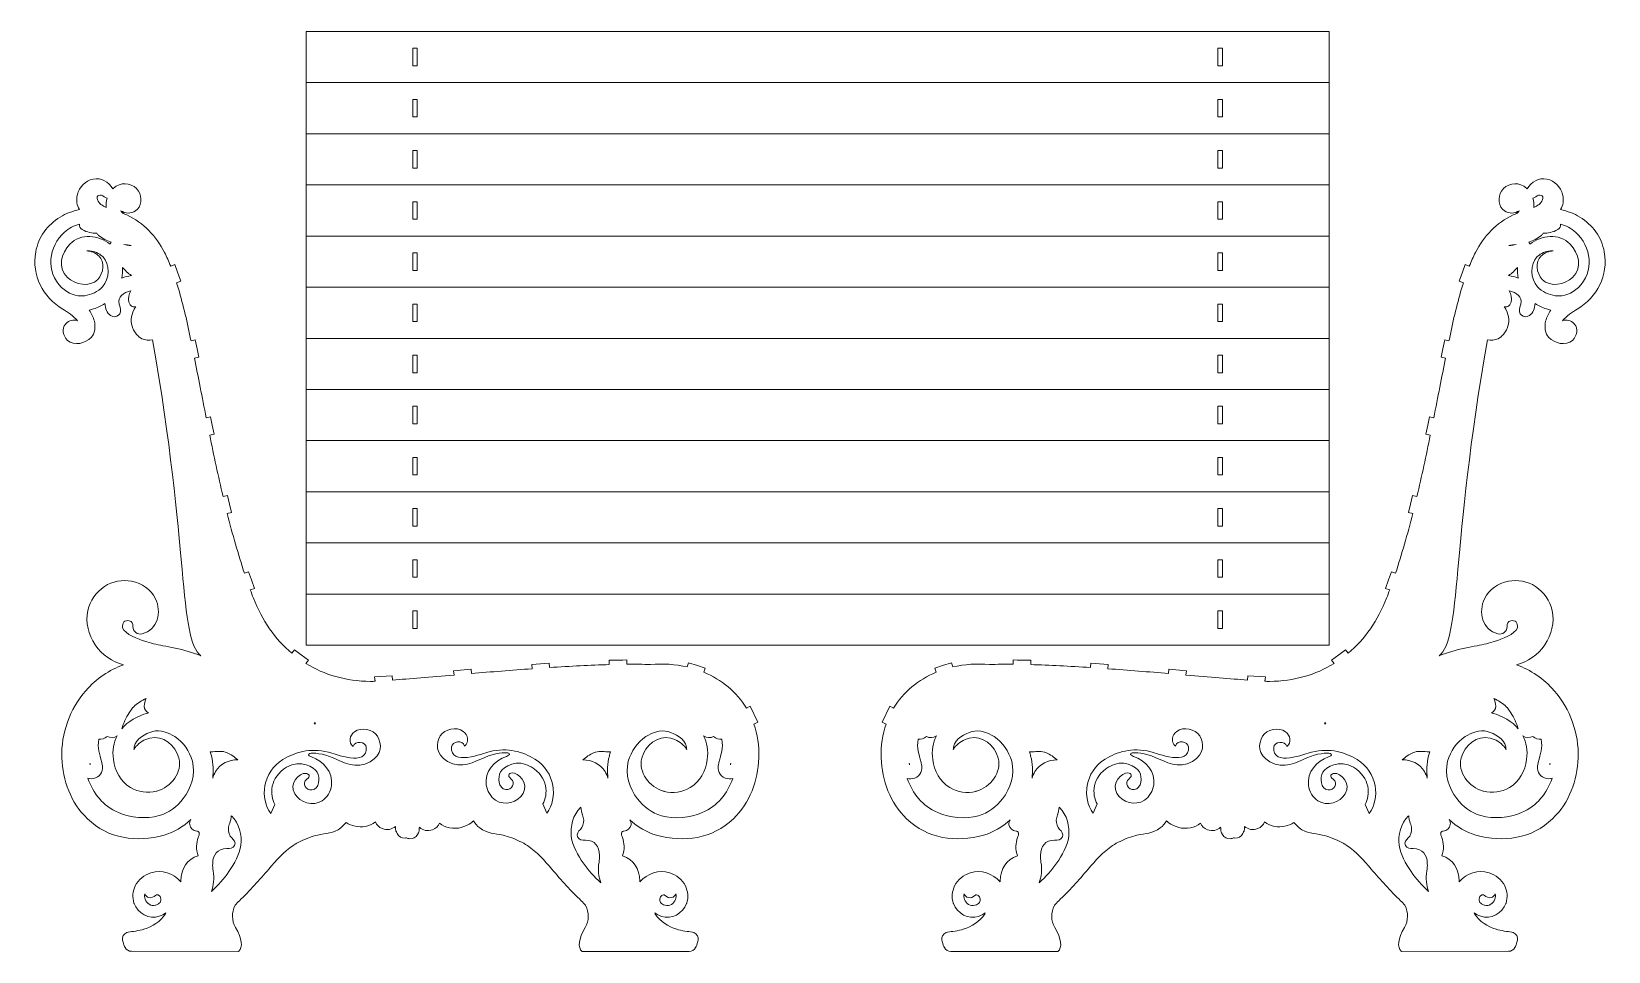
# Model space of a CAD drawing. Header units: millimetres. Extents: x -539 to 539, y -315 to 315.
import ezdxf

# ---------------------------------------------------------------- set-up
doc = ezdxf.new("R2010")
doc.units = ezdxf.units.MM
doc.header["$MEASUREMENT"] = 0
doc.layers.add('Layer 1', color=7, linetype='Continuous')

msp = doc.modelspace()

# ---------------------------------------------------------------- linework, layer by layer
at = {"layer": 'Layer 1', "color": 250, "lineweight": 20}
for points, knots in [([(-351.6902, 279.8336), (-351.6902, 279.8336), (348.3098, 279.8336), (348.3098, 279.8336), (348.3098, 279.8336), (348.3098, 279.8336), (348.3098, 314.8336), (348.3098, 314.8336), (348.3098, 314.8336), (348.3098, 314.8336), (-351.6902, 314.8336), (-351.6902, 314.8336), (-351.6902, 314.8336), (-351.6902, 314.8336), (-351.6902, 279.8336), (-351.6902, 279.8336)], [0, 0, 0, 0, 0.2, 0.2, 0.2, 0.2, 0.4, 0.4, 0.4, 0.4, 0.6, 0.6, 0.6, 0.6, 1, 1, 1, 1]), ([(-275.6902, 303.3335), (-275.6902, 303.3335), (-275.6902, 291.3335), (-275.6902, 291.3335), (-275.6902, 291.3335), (-275.6902, 291.3335), (-278.6902, 291.3335), (-278.6902, 291.3335), (-278.6902, 291.3335), (-278.6902, 291.3335), (-278.6902, 303.3335), (-278.6902, 303.3335), (-278.6902, 303.3335), (-278.6902, 303.3335), (-275.6902, 303.3335), (-275.6902, 303.3335)], [0, 0, 0, 0, 0.2, 0.2, 0.2, 0.2, 0.4, 0.4, 0.4, 0.4, 0.6, 0.6, 0.6, 0.6, 1, 1, 1, 1]), ([(272.3098, 291.3335), (272.3098, 291.3335), (272.3098, 303.3335), (272.3098, 303.3335), (272.3098, 303.3335), (272.3098, 303.3335), (275.3098, 303.3335), (275.3098, 303.3335), (275.3098, 303.3335), (275.3098, 303.3335), (275.3098, 291.3335), (275.3098, 291.3335), (275.3098, 291.3335), (275.3098, 291.3335), (272.3098, 291.3335), (272.3098, 291.3335)], [0, 0, 0, 0, 0.2, 0.2, 0.2, 0.2, 0.4, 0.4, 0.4, 0.4, 0.6, 0.6, 0.6, 0.6, 1, 1, 1, 1]), ([(-351.6902, 279.8336), (-351.6902, 279.8336), (-351.6902, 244.8336), (-351.6902, 244.8336), (-351.6902, 244.8336), (-351.6902, 244.8336), (348.3098, 244.8336), (348.3098, 244.8336), (348.3098, 244.8336), (348.3098, 244.8336), (348.3098, 279.8336), (348.3098, 279.8336)], [0, 0, 0, 0, 0.25, 0.25, 0.25, 0.25, 0.5, 0.5, 0.5, 0.5, 1, 1, 1, 1]), ([(-275.6902, 268.3335), (-275.6902, 268.3335), (-275.6902, 256.3335), (-275.6902, 256.3335), (-275.6902, 256.3335), (-275.6902, 256.3335), (-278.6902, 256.3335), (-278.6902, 256.3335), (-278.6902, 256.3335), (-278.6902, 256.3335), (-278.6902, 268.3335), (-278.6902, 268.3335), (-278.6902, 268.3335), (-278.6902, 268.3335), (-275.6902, 268.3335), (-275.6902, 268.3335)], [0, 0, 0, 0, 0.2, 0.2, 0.2, 0.2, 0.4, 0.4, 0.4, 0.4, 0.6, 0.6, 0.6, 0.6, 1, 1, 1, 1]), ([(272.3098, 256.3335), (272.3098, 256.3335), (272.3098, 268.3335), (272.3098, 268.3335), (272.3098, 268.3335), (272.3098, 268.3335), (275.3098, 268.3335), (275.3098, 268.3335), (275.3098, 268.3335), (275.3098, 268.3335), (275.3098, 256.3335), (275.3098, 256.3335), (275.3098, 256.3335), (275.3098, 256.3335), (272.3098, 256.3335), (272.3098, 256.3335)], [0, 0, 0, 0, 0.2, 0.2, 0.2, 0.2, 0.4, 0.4, 0.4, 0.4, 0.6, 0.6, 0.6, 0.6, 1, 1, 1, 1]), ([(-351.6902, 244.8336), (-351.6902, 244.8336), (-351.6902, 209.8336), (-351.6902, 209.8336), (-351.6902, 209.8336), (-351.6902, 209.8336), (348.3098, 209.8336), (348.3098, 209.8336), (348.3098, 209.8336), (348.3098, 209.8336), (348.3098, 244.8336), (348.3098, 244.8336)], [0, 0, 0, 0, 0.25, 0.25, 0.25, 0.25, 0.5, 0.5, 0.5, 0.5, 1, 1, 1, 1]), ([(-275.6902, 233.3335), (-275.6902, 233.3335), (-275.6902, 221.3335), (-275.6902, 221.3335), (-275.6902, 221.3335), (-275.6902, 221.3335), (-278.6902, 221.3335), (-278.6902, 221.3335), (-278.6902, 221.3335), (-278.6902, 221.3335), (-278.6902, 233.3335), (-278.6902, 233.3335), (-278.6902, 233.3335), (-278.6902, 233.3335), (-275.6902, 233.3335), (-275.6902, 233.3335)], [0, 0, 0, 0, 0.2, 0.2, 0.2, 0.2, 0.4, 0.4, 0.4, 0.4, 0.6, 0.6, 0.6, 0.6, 1, 1, 1, 1]), ([(272.3098, 221.3335), (272.3098, 221.3335), (272.3098, 233.3335), (272.3098, 233.3335), (272.3098, 233.3335), (272.3098, 233.3335), (275.3098, 233.3335), (275.3098, 233.3335), (275.3098, 233.3335), (275.3098, 233.3335), (275.3098, 221.3335), (275.3098, 221.3335), (275.3098, 221.3335), (275.3098, 221.3335), (272.3098, 221.3335), (272.3098, 221.3335)], [0, 0, 0, 0, 0.2, 0.2, 0.2, 0.2, 0.4, 0.4, 0.4, 0.4, 0.6, 0.6, 0.6, 0.6, 1, 1, 1, 1]), ([(-351.6902, 209.8336), (-351.6902, 209.8336), (-351.6902, 174.8336), (-351.6902, 174.8336), (-351.6902, 174.8336), (-351.6902, 174.8336), (348.3098, 174.8336), (348.3098, 174.8336), (348.3098, 174.8336), (348.3098, 174.8336), (348.3098, 209.8336), (348.3098, 209.8336)], [0, 0, 0, 0, 0.25, 0.25, 0.25, 0.25, 0.5, 0.5, 0.5, 0.5, 1, 1, 1, 1]), ([(-275.6902, 198.3335), (-275.6902, 198.3335), (-275.6902, 186.3335), (-275.6902, 186.3335), (-275.6902, 186.3335), (-275.6902, 186.3335), (-278.6902, 186.3335), (-278.6902, 186.3335), (-278.6902, 186.3335), (-278.6902, 186.3335), (-278.6902, 198.3335), (-278.6902, 198.3335), (-278.6902, 198.3335), (-278.6902, 198.3335), (-275.6902, 198.3335), (-275.6902, 198.3335)], [0, 0, 0, 0, 0.2, 0.2, 0.2, 0.2, 0.4, 0.4, 0.4, 0.4, 0.6, 0.6, 0.6, 0.6, 1, 1, 1, 1]), ([(272.3098, 186.3335), (272.3098, 186.3335), (272.3098, 198.3335), (272.3098, 198.3335), (272.3098, 198.3335), (272.3098, 198.3335), (275.3098, 198.3335), (275.3098, 198.3335), (275.3098, 198.3335), (275.3098, 198.3335), (275.3098, 186.3335), (275.3098, 186.3335), (275.3098, 186.3335), (275.3098, 186.3335), (272.3098, 186.3335), (272.3098, 186.3335)], [0, 0, 0, 0, 0.2, 0.2, 0.2, 0.2, 0.4, 0.4, 0.4, 0.4, 0.6, 0.6, 0.6, 0.6, 1, 1, 1, 1]), ([(-351.6902, 174.8336), (-351.6902, 174.8336), (-351.6902, 139.8336), (-351.6902, 139.8336), (-351.6902, 139.8336), (-351.6902, 139.8336), (348.3098, 139.8336), (348.3098, 139.8336), (348.3098, 139.8336), (348.3098, 139.8336), (348.3098, 174.8336), (348.3098, 174.8336)], [0, 0, 0, 0, 0.25, 0.25, 0.25, 0.25, 0.5, 0.5, 0.5, 0.5, 1, 1, 1, 1]), ([(-275.6902, 163.3335), (-275.6902, 163.3335), (-275.6902, 151.3335), (-275.6902, 151.3335), (-275.6902, 151.3335), (-275.6902, 151.3335), (-278.6902, 151.3335), (-278.6902, 151.3335), (-278.6902, 151.3335), (-278.6902, 151.3335), (-278.6902, 163.3335), (-278.6902, 163.3335), (-278.6902, 163.3335), (-278.6902, 163.3335), (-275.6902, 163.3335), (-275.6902, 163.3335)], [0, 0, 0, 0, 0.2, 0.2, 0.2, 0.2, 0.4, 0.4, 0.4, 0.4, 0.6, 0.6, 0.6, 0.6, 1, 1, 1, 1]), ([(272.3098, 151.3335), (272.3098, 151.3335), (272.3098, 163.3335), (272.3098, 163.3335), (272.3098, 163.3335), (272.3098, 163.3335), (275.3098, 163.3335), (275.3098, 163.3335), (275.3098, 163.3335), (275.3098, 163.3335), (275.3098, 151.3335), (275.3098, 151.3335), (275.3098, 151.3335), (275.3098, 151.3335), (272.3098, 151.3335), (272.3098, 151.3335)], [0, 0, 0, 0, 0.2, 0.2, 0.2, 0.2, 0.4, 0.4, 0.4, 0.4, 0.6, 0.6, 0.6, 0.6, 1, 1, 1, 1]), ([(-351.6902, 139.8336), (-351.6902, 139.8336), (-351.6902, 104.8336), (-351.6902, 104.8336), (-351.6902, 104.8336), (-351.6902, 104.8336), (348.3098, 104.8336), (348.3098, 104.8336), (348.3098, 104.8336), (348.3098, 104.8336), (348.3098, 139.8336), (348.3098, 139.8336)], [0, 0, 0, 0, 0.25, 0.25, 0.25, 0.25, 0.5, 0.5, 0.5, 0.5, 1, 1, 1, 1]), ([(-275.6902, 128.3335), (-275.6902, 128.3335), (-275.6902, 116.3335), (-275.6902, 116.3335), (-275.6902, 116.3335), (-275.6902, 116.3335), (-278.6902, 116.3335), (-278.6902, 116.3335), (-278.6902, 116.3335), (-278.6902, 116.3335), (-278.6902, 128.3335), (-278.6902, 128.3335), (-278.6902, 128.3335), (-278.6902, 128.3335), (-275.6902, 128.3335), (-275.6902, 128.3335)], [0, 0, 0, 0, 0.2, 0.2, 0.2, 0.2, 0.4, 0.4, 0.4, 0.4, 0.6, 0.6, 0.6, 0.6, 1, 1, 1, 1]), ([(272.3098, 116.3335), (272.3098, 116.3335), (272.3098, 128.3335), (272.3098, 128.3335), (272.3098, 128.3335), (272.3098, 128.3335), (275.3098, 128.3335), (275.3098, 128.3335), (275.3098, 128.3335), (275.3098, 128.3335), (275.3098, 116.3335), (275.3098, 116.3335), (275.3098, 116.3335), (275.3098, 116.3335), (272.3098, 116.3335), (272.3098, 116.3335)], [0, 0, 0, 0, 0.2, 0.2, 0.2, 0.2, 0.4, 0.4, 0.4, 0.4, 0.6, 0.6, 0.6, 0.6, 1, 1, 1, 1]), ([(-351.6902, 104.8336), (-351.6902, 104.8336), (-351.6902, 69.8336), (-351.6902, 69.8336), (-351.6902, 69.8336), (-351.6902, 69.8336), (348.3098, 69.8336), (348.3098, 69.8336), (348.3098, 69.8336), (348.3098, 69.8336), (348.3098, 104.8336), (348.3098, 104.8336)], [0, 0, 0, 0, 0.25, 0.25, 0.25, 0.25, 0.5, 0.5, 0.5, 0.5, 1, 1, 1, 1]), ([(-275.6902, 93.3335), (-275.6902, 93.3335), (-275.6902, 81.3335), (-275.6902, 81.3335), (-275.6902, 81.3335), (-275.6902, 81.3335), (-278.6902, 81.3335), (-278.6902, 81.3335), (-278.6902, 81.3335), (-278.6902, 81.3335), (-278.6902, 93.3335), (-278.6902, 93.3335), (-278.6902, 93.3335), (-278.6902, 93.3335), (-275.6902, 93.3335), (-275.6902, 93.3335)], [0, 0, 0, 0, 0.2, 0.2, 0.2, 0.2, 0.4, 0.4, 0.4, 0.4, 0.6, 0.6, 0.6, 0.6, 1, 1, 1, 1]), ([(272.3098, 81.3335), (272.3098, 81.3335), (272.3098, 93.3335), (272.3098, 93.3335), (272.3098, 93.3335), (272.3098, 93.3335), (275.3098, 93.3335), (275.3098, 93.3335), (275.3098, 93.3335), (275.3098, 93.3335), (275.3098, 81.3335), (275.3098, 81.3335), (275.3098, 81.3335), (275.3098, 81.3335), (272.3098, 81.3335), (272.3098, 81.3335)], [0, 0, 0, 0, 0.2, 0.2, 0.2, 0.2, 0.4, 0.4, 0.4, 0.4, 0.6, 0.6, 0.6, 0.6, 1, 1, 1, 1]), ([(-351.6902, 69.8336), (-351.6902, 69.8336), (-351.6902, 34.8336), (-351.6902, 34.8336), (-351.6902, 34.8336), (-351.6902, 34.8336), (348.3098, 34.8336), (348.3098, 34.8336), (348.3098, 34.8336), (348.3098, 34.8336), (348.3098, 69.8336), (348.3098, 69.8336)], [0, 0, 0, 0, 0.25, 0.25, 0.25, 0.25, 0.5, 0.5, 0.5, 0.5, 1, 1, 1, 1]), ([(-275.6902, 58.3335), (-275.6902, 58.3335), (-275.6902, 46.3335), (-275.6902, 46.3335), (-275.6902, 46.3335), (-275.6902, 46.3335), (-278.6902, 46.3335), (-278.6902, 46.3335), (-278.6902, 46.3335), (-278.6902, 46.3335), (-278.6902, 58.3335), (-278.6902, 58.3335), (-278.6902, 58.3335), (-278.6902, 58.3335), (-275.6902, 58.3335), (-275.6902, 58.3335)], [0, 0, 0, 0, 0.2, 0.2, 0.2, 0.2, 0.4, 0.4, 0.4, 0.4, 0.6, 0.6, 0.6, 0.6, 1, 1, 1, 1]), ([(272.3098, 46.3335), (272.3098, 46.3335), (272.3098, 58.3335), (272.3098, 58.3335), (272.3098, 58.3335), (272.3098, 58.3335), (275.3098, 58.3335), (275.3098, 58.3335), (275.3098, 58.3335), (275.3098, 58.3335), (275.3098, 46.3335), (275.3098, 46.3335), (275.3098, 46.3335), (275.3098, 46.3335), (272.3098, 46.3335), (272.3098, 46.3335)], [0, 0, 0, 0, 0.2, 0.2, 0.2, 0.2, 0.4, 0.4, 0.4, 0.4, 0.6, 0.6, 0.6, 0.6, 1, 1, 1, 1]), ([(-351.6902, 34.8336), (-351.6902, 34.8336), (-351.6902, -0.1664), (-351.6902, -0.1664), (-351.6902, -0.1664), (-351.6902, -0.1664), (348.3098, -0.1664), (348.3098, -0.1664), (348.3098, -0.1664), (348.3098, -0.1664), (348.3098, 34.8336), (348.3098, 34.8336)], [0, 0, 0, 0, 0.25, 0.25, 0.25, 0.25, 0.5, 0.5, 0.5, 0.5, 1, 1, 1, 1]), ([(-275.6902, 23.3335), (-275.6902, 23.3335), (-275.6902, 11.3335), (-275.6902, 11.3335), (-275.6902, 11.3335), (-275.6902, 11.3335), (-278.6902, 11.3335), (-278.6902, 11.3335), (-278.6902, 11.3335), (-278.6902, 11.3335), (-278.6902, 23.3335), (-278.6902, 23.3335), (-278.6902, 23.3335), (-278.6902, 23.3335), (-275.6902, 23.3335), (-275.6902, 23.3335)], [0, 0, 0, 0, 0.2, 0.2, 0.2, 0.2, 0.4, 0.4, 0.4, 0.4, 0.6, 0.6, 0.6, 0.6, 1, 1, 1, 1]), ([(272.3098, 11.3335), (272.3098, 11.3335), (272.3098, 23.3335), (272.3098, 23.3335), (272.3098, 23.3335), (272.3098, 23.3335), (275.3098, 23.3335), (275.3098, 23.3335), (275.3098, 23.3335), (275.3098, 23.3335), (275.3098, 11.3335), (275.3098, 11.3335), (275.3098, 11.3335), (275.3098, 11.3335), (272.3098, 11.3335), (272.3098, 11.3335)], [0, 0, 0, 0, 0.2, 0.2, 0.2, 0.2, 0.4, 0.4, 0.4, 0.4, 0.6, 0.6, 0.6, 0.6, 1, 1, 1, 1]), ([(-351.6902, -0.1664), (-351.6902, -0.1664), (-351.6902, -35.1664), (-351.6902, -35.1664), (-351.6902, -35.1664), (-351.6902, -35.1664), (348.3098, -35.1664), (348.3098, -35.1664), (348.3098, -35.1664), (348.3098, -35.1664), (348.3098, -0.1664), (348.3098, -0.1664)], [0, 0, 0, 0, 0.25, 0.25, 0.25, 0.25, 0.5, 0.5, 0.5, 0.5, 1, 1, 1, 1]), ([(-275.6902, -11.6665), (-275.6902, -11.6665), (-275.6902, -23.6665), (-275.6902, -23.6665), (-275.6902, -23.6665), (-275.6902, -23.6665), (-278.6902, -23.6665), (-278.6902, -23.6665), (-278.6902, -23.6665), (-278.6902, -23.6665), (-278.6902, -11.6665), (-278.6902, -11.6665), (-278.6902, -11.6665), (-278.6902, -11.6665), (-275.6902, -11.6665), (-275.6902, -11.6665)], [0, 0, 0, 0, 0.2, 0.2, 0.2, 0.2, 0.4, 0.4, 0.4, 0.4, 0.6, 0.6, 0.6, 0.6, 1, 1, 1, 1]), ([(272.3098, -23.6665), (272.3098, -23.6665), (272.3098, -11.6665), (272.3098, -11.6665), (272.3098, -11.6665), (272.3098, -11.6665), (275.3098, -11.6665), (275.3098, -11.6665), (275.3098, -11.6665), (275.3098, -11.6665), (275.3098, -23.6665), (275.3098, -23.6665), (275.3098, -23.6665), (275.3098, -23.6665), (272.3098, -23.6665), (272.3098, -23.6665)], [0, 0, 0, 0, 0.2, 0.2, 0.2, 0.2, 0.4, 0.4, 0.4, 0.4, 0.6, 0.6, 0.6, 0.6, 1, 1, 1, 1]), ([(-351.6902, -35.1664), (-351.6902, -35.1664), (-351.6902, -70.1664), (-351.6902, -70.1664), (-351.6902, -70.1664), (-351.6902, -70.1664), (348.3098, -70.1664), (348.3098, -70.1664), (348.3098, -70.1664), (348.3098, -70.1664), (348.3098, -35.1664), (348.3098, -35.1664)], [0, 0, 0, 0, 0.25, 0.25, 0.25, 0.25, 0.5, 0.5, 0.5, 0.5, 1, 1, 1, 1]), ([(-275.6902, -46.6665), (-275.6902, -46.6665), (-275.6902, -58.6665), (-275.6902, -58.6665), (-275.6902, -58.6665), (-275.6902, -58.6665), (-278.6902, -58.6665), (-278.6902, -58.6665), (-278.6902, -58.6665), (-278.6902, -58.6665), (-278.6902, -46.6665), (-278.6902, -46.6665), (-278.6902, -46.6665), (-278.6902, -46.6665), (-275.6902, -46.6665), (-275.6902, -46.6665)], [0, 0, 0, 0, 0.2, 0.2, 0.2, 0.2, 0.4, 0.4, 0.4, 0.4, 0.6, 0.6, 0.6, 0.6, 1, 1, 1, 1]), ([(272.3098, -58.6665), (272.3098, -58.6665), (272.3098, -46.6665), (272.3098, -46.6665), (272.3098, -46.6665), (272.3098, -46.6665), (275.3098, -46.6665), (275.3098, -46.6665), (275.3098, -46.6665), (275.3098, -46.6665), (275.3098, -58.6665), (275.3098, -58.6665), (275.3098, -58.6665), (275.3098, -58.6665), (272.3098, -58.6665), (272.3098, -58.6665)], [0, 0, 0, 0, 0.2, 0.2, 0.2, 0.2, 0.4, 0.4, 0.4, 0.4, 0.6, 0.6, 0.6, 0.6, 1, 1, 1, 1]), ([(-351.6902, -70.1664), (-351.6902, -70.1664), (-351.6902, -105.1664), (-351.6902, -105.1664), (-351.6902, -105.1664), (-351.6902, -105.1664), (348.3098, -105.1664), (348.3098, -105.1664), (348.3098, -105.1664), (348.3098, -105.1664), (348.3098, -70.1664), (348.3098, -70.1664)], [0, 0, 0, 0, 0.25, 0.25, 0.25, 0.25, 0.5, 0.5, 0.5, 0.5, 1, 1, 1, 1]), ([(-275.6902, -81.6665), (-275.6902, -81.6665), (-275.6902, -93.6665), (-275.6902, -93.6665), (-275.6902, -93.6665), (-275.6902, -93.6665), (-278.6902, -93.6665), (-278.6902, -93.6665), (-278.6902, -93.6665), (-278.6902, -93.6665), (-278.6902, -81.6665), (-278.6902, -81.6665), (-278.6902, -81.6665), (-278.6902, -81.6665), (-275.6902, -81.6665), (-275.6902, -81.6665)], [0, 0, 0, 0, 0.2, 0.2, 0.2, 0.2, 0.4, 0.4, 0.4, 0.4, 0.6, 0.6, 0.6, 0.6, 1, 1, 1, 1]), ([(272.3098, -93.6665), (272.3098, -93.6665), (272.3098, -81.6665), (272.3098, -81.6665), (272.3098, -81.6665), (272.3098, -81.6665), (275.3098, -81.6665), (275.3098, -81.6665), (275.3098, -81.6665), (275.3098, -81.6665), (275.3098, -93.6665), (275.3098, -93.6665), (275.3098, -93.6665), (275.3098, -93.6665), (272.3098, -93.6665), (272.3098, -93.6665)], [0, 0, 0, 0, 0.2, 0.2, 0.2, 0.2, 0.4, 0.4, 0.4, 0.4, 0.6, 0.6, 0.6, 0.6, 1, 1, 1, 1])]:
    msp.add_open_spline(points, degree=3, knots=knots, dxfattribs=at)
at = {"layer": 'Layer 1', "color": 250, "lineweight": 9}
for points, knots in [([(-50.3825, -148.2909), (-57.078, -137.226), (-67.2837, -128.8305), (-79.5141, -123.7327), (-79.5141, -123.7327), (-79.5141, -123.7327), (-78.6541, -120.8608), (-78.6541, -120.8608), (-78.6541, -120.8608), (-78.6541, -120.8608), (-83.9229, -119.172), (-83.9229, -119.172), (-83.9229, -119.172), (-83.9229, -119.172), (-90.0814, -117.1979), (-90.0814, -117.1979), (-90.0814, -117.1979), (-90.0814, -117.1979), (-90.9421, -120.0718), (-90.9421, -120.0718), (-90.9421, -120.0718), (-98.8276, -118.2477), (-107.269, -117.6474), (-115.9571, -118.4019), (-115.9571, -118.4019), (-121.0329, -118.2474), (-126.4769, -118.2054), (-132.2058, -118.2573), (-132.2058, -118.2573), (-132.2058, -118.2573), (-132.2623, -115.3257), (-132.2623, -115.3257), (-132.2623, -115.3257), (-132.2623, -115.3257), (-134.8901, -115.3612), (-134.8901, -115.3612), (-134.8901, -115.3612), (-134.8901, -115.3612), (-138.6752, -115.4123), (-138.6752, -115.4123), (-138.6752, -115.4123), (-138.6752, -115.4123), (-144.2612, -115.4878), (-144.2612, -115.4878), (-144.2612, -115.4878), (-144.2612, -115.4878), (-144.2174, -118.487), (-144.2174, -118.487), (-144.2174, -118.487), (-157.0585, -118.8487), (-170.9209, -119.5757), (-185.0195, -120.4959), (-185.0195, -120.4959), (-185.0195, -120.4959), (-185.2842, -117.5074), (-185.2842, -117.5074), (-185.2842, -117.5074), (-185.2842, -117.5074), (-197.2581, -118.3289), (-197.2581, -118.3289), (-197.2581, -118.3289), (-197.2581, -118.3289), (-196.9959, -121.3174), (-196.9959, -121.3174), (-196.9959, -121.3174), (-211.0575, -122.3253), (-225.134, -123.4757), (-238.4584, -124.6007), (-238.4584, -124.6007), (-238.4584, -124.6007), (-238.7677, -121.6167), (-238.7677, -121.6167), (-238.7677, -121.6167), (-238.7677, -121.6167), (-250.7151, -122.7431), (-250.7151, -122.7431), (-250.7151, -122.7431), (-250.7151, -122.7431), (-250.4154, -125.6179), (-250.4154, -125.6179), (-250.4154, -125.6179), (-266.5051, -126.9933), (-281.0358, -128.2477), (-292.4825, -129.0464), (-292.4825, -129.0464), (-292.4825, -129.0464), (-292.741, -126.0576), (-292.741, -126.0576), (-292.741, -126.0576), (-292.741, -126.0576), (-304.7154, -126.8706), (-304.7154, -126.8706), (-304.7154, -126.8706), (-304.7154, -126.8706), (-304.4553, -129.8593), (-304.4553, -129.8593), (-304.4553, -129.8593), (-305.5206, -129.9299), (-306.5762, -129.976), (-307.6222, -129.9662), (-307.6222, -129.9662), (-324.3704, -129.8094), (-339.1966, -125.4455), (-351.6983, -117.7412), (-351.6983, -117.7412), (-351.6983, -117.7412), (-350.0163, -115.4625), (-350.0163, -115.4625), (-350.0163, -115.4625), (-350.0163, -115.4625), (-355.0336, -111.7174), (-355.0336, -111.7174), (-355.0336, -111.7174), (-355.0336, -111.7174), (-359.6327, -108.2845), (-359.6327, -108.2845), (-359.6327, -108.2845), (-359.6327, -108.2845), (-361.4141, -110.6979), (-361.4141, -110.6979), (-361.4141, -110.6979), (-372.833, -101.0496), (-381.7225, -88.1756), (-387.6559, -72.9937), (-387.6559, -72.9937), (-388.3845, -71.1295), (-389.1024, -69.238), (-389.8097, -67.3214), (-389.8097, -67.3214), (-389.8097, -67.3214), (-387.0307, -66.2875), (-387.0307, -66.2875), (-387.0307, -66.2875), (-387.0307, -66.2875), (-389.0919, -60.3491), (-389.0919, -60.3491), (-389.0919, -60.3491), (-389.0919, -60.3491), (-390.9655, -54.9509), (-390.9655, -54.9509), (-390.9655, -54.9509), (-390.9655, -54.9509), (-393.7774, -55.9965), (-393.7774, -55.9965), (-393.7774, -55.9965), (-398.0759, -43.0915), (-401.9683, -29.2964), (-405.5443, -15.1183), (-405.5443, -15.1183), (-405.5443, -15.1183), (-402.5618, -14.3278), (-402.5618, -14.3278), (-402.5618, -14.3278), (-402.5618, -14.3278), (-403.9881, -8.6739), (-403.9881, -8.6739), (-403.9881, -8.6739), (-403.9881, -8.6739), (-405.4971, -2.6924), (-405.4971, -2.6924), (-405.4971, -2.6924), (-405.4971, -2.6924), (-408.397, -3.4608), (-408.397, -3.4608), (-408.397, -3.4608), (-411.712, 10.4874), (-414.7514, 24.6673), (-417.5976, 38.6136), (-417.5976, 38.6136), (-417.5976, 38.6136), (-414.5881, 39.2767), (-414.5881, 39.2767), (-414.5881, 39.2767), (-414.5881, 39.2767), (-415.8776, 45.46), (-415.8776, 45.46), (-415.8776, 45.46), (-415.8776, 45.46), (-417.038, 51.024), (-417.038, 51.024), (-417.038, 51.024), (-417.038, 51.024), (-419.9676, 50.3779), (-419.9676, 50.3779), (-419.9676, 50.3779), (-422.7961, 64.5816), (-425.4442, 78.3973), (-428.0023, 91.3148), (-428.0023, 91.3148), (-428.0023, 91.3148), (-425.1177, 91.9517), (-425.1177, 91.9517), (-425.1177, 91.9517), (-425.1177, 91.9517), (-426.2457, 97.6863), (-426.2457, 97.6863), (-426.2457, 97.6863), (-426.2457, 97.6863), (-427.4338, 103.726), (-427.4338, 103.726), (-427.4338, 103.726), (-427.4338, 103.726), (-430.3634, 103.0799), (-430.3634, 103.0799), (-430.3634, 103.0799), (-430.6876, 104.6692), (-431.0108, 106.241), (-431.3331, 107.7941), (-431.3331, 107.7941), (-433.8079, 119.7185), (-436.7258, 131.8534), (-440.2702, 142.9277), (-440.2702, 142.9277), (-440.2702, 142.9277), (-437.2663, 144.0571), (-437.2663, 144.0571), (-437.2663, 144.0571), (-437.2663, 144.0571), (-439.5162, 150.0686), (-439.5162, 150.0686), (-439.5162, 150.0686), (-439.5162, 150.0686), (-441.4726, 155.2958), (-441.4726, 155.2958), (-441.4726, 155.2958), (-441.4726, 155.2958), (-444.2806, 154.2398), (-444.2806, 154.2398), (-444.2806, 154.2398), (-445.5806, 157.5336), (-446.9534, 160.6687), (-448.405, 163.6018), (-448.405, 163.6018), (-454.3056, 174.5928), (-462.6442, 184.0027), (-474.3801, 189.3611), (-474.3801, 189.3611), (-475.1701, 189.7211), (-475.9771, 190.0441), (-476.7921, 190.3441), (-476.7921, 190.3441), (-477.4381, 190.8921), (-477.9651, 191.5111), (-478.4441, 192.2191), (-478.4441, 192.2191), (-475.5811, 190.1771), (-471.4061, 190.0551), (-468.4231, 191.9991), (-468.4231, 191.9991), (-464.1551, 194.7821), (-463.6821, 201.5361), (-466.3231, 205.5851), (-466.3231, 205.5851), (-469.5461, 210.5281), (-476.5661, 212.2381), (-481.5901, 208.9631), (-481.5901, 208.9631), (-482.4351, 208.4121), (-483.2041, 207.8031), (-483.8971, 207.1451), (-483.8971, 207.1451), (-486.8941, 211.7881), (-491.6841, 215.0341), (-497.4161, 213.8841), (-497.4161, 213.8841), (-502.6981, 212.8241), (-506.8231, 208.2991), (-508.1061, 203.1711), (-508.1061, 203.1711), (-509.0361, 199.4531), (-508.4501, 195.9401), (-506.7521, 192.9441), (-506.7521, 192.9441), (-511.4531, 192.0211), (-516.0681, 190.1451), (-519.8341, 187.8681), (-519.8341, 187.8681), (-528.6901, 182.5161), (-534.8011, 174.2071), (-536.6211, 163.9431), (-536.6211, 163.9431), (-539.4851, 147.7921), (-531.9261, 133.0891), (-518.0851, 124.8221), (-518.0851, 124.8221), (-514.8571, 122.8941), (-510.6821, 120.1111), (-507.9671, 116.8361), (-507.9671, 116.8361), (-510.6941, 117.9631), (-513.9101, 117.0811), (-516.0541, 114.8331), (-516.0541, 114.8331), (-519.3341, 111.3941), (-517.9711, 106.4511), (-514.8521, 103.4631), (-514.8521, 103.4631), (-514.8521, 103.4631), (-514.7661, 103.3831), (-514.7661, 103.3831), (-514.7661, 103.3831), (-510.4111, 99.4511), (-502.5211, 101.3771), (-498.7821, 105.3111), (-498.7821, 105.3111), (-495.9261, 108.1961), (-495.5871, 112.7351), (-496.4941, 116.5741), (-496.4941, 116.5741), (-497.1391, 119.3061), (-498.4001, 121.8511), (-500.0711, 124.0991), (-500.0711, 124.0991), (-498.9081, 124.3721), (-497.8281, 124.6881), (-496.9921, 124.9681), (-496.9921, 124.9681), (-494.2891, 125.8741), (-491.6921, 127.1101), (-489.3061, 128.6651), (-489.3061, 128.6651), (-489.0901, 125.4981), (-487.8141, 121.9211), (-485.3841, 120.4631), (-485.3841, 120.4631), (-481.4321, 117.8741), (-477.1391, 121.5631), (-478.9191, 126.1931), (-478.9191, 126.1931), (-481.0611, 131.7641), (-478.5901, 135.2441), (-473.2061, 136.9331), (-473.2061, 136.9331), (-472.7801, 137.0671), (-472.2461, 137.1991), (-471.6471, 137.3151), (-471.6471, 137.3151), (-472.8901, 135.0271), (-473.3901, 132.3361), (-472.8141, 129.5361), (-472.8141, 129.5361), (-472.5461, 128.2341), (-471.7421, 127.2331), (-470.5291, 126.6901), (-470.5291, 126.6901), (-469.7641, 126.3481), (-468.9721, 126.2491), (-468.2031, 126.3901), (-468.2031, 126.3901), (-468.7051, 125.7551), (-469.1491, 125.0591), (-469.5231, 124.3021), (-469.5231, 124.3021), (-471.5201, 120.2611), (-471.8801, 115.7991), (-470.1461, 111.6021), (-470.1461, 111.6021), (-468.9971, 108.8211), (-466.7511, 105.9551), (-464.0111, 104.6011), (-464.0111, 104.6011), (-461.7521, 103.4846), (-459.0615, 103.232), (-456.6401, 103.8531), (-456.6401, 103.8531), (-431.7179, -38.4621), (-438.8052, -100.5329), (-423.6578, -112.4762), (-423.6578, -112.4762), (-429.2931, -110.1289), (-435.2097, -108.4381), (-441.2805, -107.1575), (-441.2805, -107.1575), (-444.0771, -106.5675), (-446.9268, -106.1214), (-449.7365, -105.5509), (-449.7365, -105.5509), (-453.8852, -104.7084), (-458.0345, -103.7249), (-462.0728, -102.4497), (-462.0728, -102.4497), (-465.995, -101.2112), (-475.8217, -97.6898), (-477.1481, -93.2333), (-477.1481, -93.2333), (-477.5644, -91.8346), (-476.9612, -90.347), (-476.2727, -89.1423), (-476.2727, -89.1423), (-475.7901, -88.3171), (-473.4775, -88.2791), (-472.6566, -88.4684), (-472.6566, -88.4684), (-470.602, -88.9424), (-470.0096, -90.4204), (-470.0794, -92.4174), (-470.0794, -92.4174), (-470.1363, -94.049), (-469.48, -95.4775), (-468.2048, -96.4971), (-468.2048, -96.4971), (-466.9296, -97.5167), (-465.3917, -97.8426), (-463.8126, -97.428), (-463.8126, -97.428), (-453.0887, -94.6122), (-450.2798, -82.5586), (-454.7076, -73.4095), (-454.7076, -73.4095), (-457.8848, -66.8442), (-463.9277, -62.671), (-471.0243, -61.3666), (-471.0243, -61.3666), (-477.2742, -60.2178), (-484.2633, -61.3585), (-489.5418, -64.9971), (-489.5418, -64.9971), (-495.2059, -68.9015), (-499.3819, -74.686), (-500.9145, -81.4297), (-500.9145, -81.4297), (-502.7972, -89.7141), (-500.3805, -97.9493), (-495.8678, -104.9543), (-495.8678, -104.9543), (-491.2312, -112.1517), (-484.3339, -116.494), (-476.4748, -118.5963), (-476.4748, -118.5963), (-486.2983, -122.161), (-495.1486, -128.0925), (-502.3994, -136.3848), (-502.3994, -136.3848), (-513.4426, -149.0142), (-519.246, -165.535), (-518.7629, -182.2833), (-518.7629, -182.2833), (-518.3185, -197.6924), (-512.5369, -213.1557), (-501.3058, -223.951), (-501.3058, -223.951), (-486.8688, -237.8277), (-467.5979, -240.3446), (-448.7879, -235.1522), (-448.7879, -235.1522), (-441.9939, -233.2768), (-435.73, -229.5382), (-430.4965, -224.6063), (-430.4965, -224.6063), (-431.1454, -225.5806), (-431.4487, -226.7842), (-431.2851, -228.0322), (-431.2851, -228.0322), (-430.9611, -230.5044), (-428.9118, -232.336), (-426.4189, -232.3816), (-426.4189, -232.3816), (-425.8549, -232.3919), (-424.8782, -232.9587), (-424.6795, -233.4929), (-424.6795, -233.4929), (-424.528, -234.2672), (-425.1381, -236.0283), (-425.3655, -236.741), (-425.3655, -236.741), (-425.9946, -238.7136), (-426.557, -240.5824), (-426.5905, -242.6795), (-426.5905, -242.6795), (-426.6252, -244.8549), (-426.2668, -247.1898), (-425.4896, -249.357), (-425.4896, -249.357), (-432.9045, -251.6205), (-437.1283, -258.0926), (-437.4203, -266.556), (-437.4203, -266.556), (-437.4203, -266.556), (-437.4326, -267.0556), (-437.4326, -267.0556), (-437.4326, -267.0556), (-442.5199, -261.4718), (-450.1879, -258.4104), (-457.7821, -260.9781), (-457.7821, -260.9781), (-462.3703, -262.5294), (-466.285, -265.5138), (-468.4732, -269.8951), (-468.4732, -269.8951), (-470.2925, -273.5377), (-470.7126, -277.8502), (-469.3938, -281.7252), (-469.3938, -281.7252), (-469.3938, -281.7252), (-469.3094, -281.9546), (-469.3094, -281.9546), (-469.3094, -281.9546), (-466.614, -288.7638), (-459.2771, -293.1545), (-452.0557, -290.7192), (-452.0557, -290.7192), (-450.3155, -290.1577), (-448.7897, -289.376), (-447.5119, -288.4085), (-447.5119, -288.4085), (-447.6515, -288.6603), (-447.7923, -288.8993), (-447.9322, -289.1228), (-447.9322, -289.1228), (-451.2242, -294.3831), (-456.8216, -297.7245), (-462.6398, -299.522), (-462.6398, -299.522), (-463.0138, -299.6375), (-463.3628, -299.7876), (-463.6851, -299.9704), (-463.6851, -299.9704), (-465.6832, -300.4181), (-467.7029, -300.7856), (-469.7284, -301.0719), (-469.7284, -301.0719), (-470.8968, -301.2371), (-473.2798, -301.3905), (-474.2941, -301.8308), (-474.2941, -301.8308), (-476.409, -302.749), (-477.5973, -304.9053), (-477.2439, -307.1837), (-477.2439, -307.1837), (-477.1774, -307.6126), (-477.0601, -308.0208), (-476.8983, -308.4024), (-476.8983, -308.4024), (-476.5637, -309.71), (-476.006, -311.1859), (-475.4726, -312.1365), (-475.4726, -312.1365), (-474.5671, -313.7502), (-472.9455, -314.6907), (-471.1596, -314.6936), (-471.1596, -314.6936), (-471.1596, -314.6936), (-397.7681, -314.7652), (-397.7681, -314.7652), (-397.7681, -314.7652), (-394.7181, -311.829), (-395.4237, -306.361), (-399.8848, -298.361), (-399.8848, -298.361), (-402.6401, -293.5033), (-402.746, -288.4274), (-400.2025, -283.1337), (-400.2025, -283.1337), (-399.2172, -282.138), (-398.2485, -281.1249), (-397.2964, -280.0949), (-397.2964, -280.0949), (-390.2117, -273.4333), (-383.4753, -265.8629), (-377.17, -258.4576), (-377.17, -258.4576), (-372.0979, -252.5007), (-366.9877, -246.6845), (-360.4391, -242.2904), (-360.4391, -242.2904), (-358.8045, -241.1936), (-357.0776, -240.2337), (-355.3047, -239.3801), (-355.3047, -239.3801), (-351.5332, -237.564), (-347.8573, -236.1111), (-343.7634, -235.195), (-343.7634, -235.195), (-337.9176, -233.8869), (-332.9379, -234.182), (-327.8547, -230.2391), (-327.8547, -230.2391), (-326.4536, -229.1523), (-325.2782, -227.901), (-324.3196, -226.5277), (-324.3196, -226.5277), (-320.4051, -228.9678), (-315.7684, -229.971), (-311.1411, -229.2335), (-311.1411, -229.2335), (-308.7152, -228.8469), (-306.3173, -227.7455), (-304.2119, -226.1705), (-304.2119, -226.1705), (-303.3411, -228.1696), (-301.7598, -229.8396), (-299.4854, -230.7327), (-299.4854, -230.7327), (-296.2539, -232.0016), (-292.8399, -231.3488), (-290.4472, -229.2297), (-290.4472, -229.2297), (-290.4362, -229.7054), (-290.4296, -230.1811), (-290.4261, -230.6568), (-290.4261, -230.6568), (-290.4197, -231.5137), (-290.2486, -232.2461), (-289.8745, -233.0171), (-289.8745, -233.0171), (-289.8745, -233.0171), (-289.3308, -234.1377), (-289.3308, -234.1377), (-289.3308, -234.1377), (-288.3148, -236.2317), (-286.2186, -237.4197), (-283.9001, -237.2156), (-283.9001, -237.2156), (-283.5543, -237.1852), (-283.2188, -237.1251), (-282.8961, -237.0375), (-282.8961, -237.0375), (-282.276, -237.3715), (-281.58, -237.5895), (-280.8333, -237.6697), (-280.8333, -237.6697), (-278.5179, -237.9183), (-276.3981, -236.7691), (-275.3429, -234.6931), (-275.3429, -234.6931), (-275.3429, -234.6931), (-274.7795, -233.5846), (-274.7795, -233.5846), (-274.7795, -233.5846), (-274.3926, -232.8233), (-274.2081, -232.097), (-274.1847, -231.2433), (-274.1847, -231.2433), (-274.1716, -230.7663), (-274.1554, -230.2893), (-274.1347, -229.8125), (-274.1347, -229.8125), (-271.7836, -231.9799), (-268.3811, -232.7005), (-265.1246, -231.4945), (-265.1246, -231.4945), (-262.8292, -230.6445), (-261.2137, -229.0005), (-260.3049, -227.013), (-260.3049, -227.013), (-258.2816, -228.588), (-255.9118, -229.7835), (-253.4433, -230.2271), (-253.4433, -230.2271), (-248.0723, -231.1926), (-242.6562, -229.8033), (-238.3285, -226.5065), (-238.3285, -226.5065), (-237.8783, -226.1635), (-237.4452, -225.8041), (-237.0299, -225.4295), (-237.0299, -225.4295), (-235.9583, -227.2647), (-234.5375, -228.9202), (-232.7489, -230.3075), (-232.7489, -230.3075), (-227.6657, -234.2504), (-222.686, -233.9553), (-216.8402, -235.2634), (-216.8402, -235.2634), (-212.7463, -236.1795), (-209.0704, -237.6324), (-205.2989, -239.4485), (-205.2989, -239.4485), (-203.526, -240.3021), (-201.7991, -241.262), (-200.1645, -242.3588), (-200.1645, -242.3588), (-193.6159, -246.7529), (-188.5057, -252.5691), (-183.4336, -258.526), (-183.4336, -258.526), (-177.1283, -265.9313), (-170.3919, -273.5017), (-163.3072, -280.1633), (-163.3072, -280.1633), (-162.3551, -281.1933), (-161.3864, -282.2064), (-160.4011, -283.2021), (-160.4011, -283.2021), (-157.8576, -288.4958), (-157.9635, -293.5717), (-160.7188, -298.4294), (-160.7188, -298.4294), (-165.1799, -306.4294), (-165.8855, -311.8974), (-162.8355, -314.8336), (-162.8355, -314.8336), (-162.8355, -314.8336), (-89.444, -314.762), (-89.444, -314.762), (-89.444, -314.762), (-87.6581, -314.7591), (-86.0365, -313.8186), (-85.131, -312.2049), (-85.131, -312.2049), (-84.5976, -311.2543), (-84.0399, -309.7784), (-83.7053, -308.4708), (-83.7053, -308.4708), (-83.5435, -308.0892), (-83.4262, -307.681), (-83.3597, -307.2521), (-83.3597, -307.2521), (-83.0063, -304.9737), (-84.1946, -302.8174), (-86.3095, -301.8992), (-86.3095, -301.8992), (-87.3238, -301.4589), (-89.7068, -301.3055), (-90.8752, -301.1403), (-90.8752, -301.1403), (-92.9007, -300.854), (-94.9204, -300.4865), (-96.9185, -300.0388), (-96.9185, -300.0388), (-97.2408, -299.856), (-97.5898, -299.7059), (-97.9638, -299.5904), (-97.9638, -299.5904), (-103.782, -297.7929), (-109.3794, -294.4515), (-112.6714, -289.1912), (-112.6714, -289.1912), (-112.8113, -288.9677), (-112.9521, -288.7287), (-113.0917, -288.4769), (-113.0917, -288.4769), (-111.8139, -289.4444), (-110.2881, -290.2261), (-108.5479, -290.7876), (-108.5479, -290.7876), (-101.3265, -293.2229), (-93.9896, -288.8322), (-91.2942, -282.023), (-91.2942, -282.023), (-91.2942, -282.023), (-91.2098, -281.7936), (-91.2098, -281.7936), (-91.2098, -281.7936), (-89.891, -277.9186), (-90.3111, -273.6061), (-92.1304, -269.9635), (-92.1304, -269.9635), (-94.3186, -265.5822), (-98.2333, -262.5978), (-102.8215, -261.0465), (-102.8215, -261.0465), (-110.4157, -258.4788), (-118.0837, -261.5402), (-123.171, -267.124), (-123.171, -267.124), (-123.171, -267.124), (-123.1833, -266.6244), (-123.1833, -266.6244), (-123.1833, -266.6244), (-123.4753, -258.161), (-127.6991, -251.6889), (-135.114, -249.4254), (-135.114, -249.4254), (-134.3368, -247.2582), (-133.9784, -244.9233), (-134.0131, -242.7479), (-134.0131, -242.7479), (-134.0466, -240.6508), (-134.609, -238.782), (-135.2381, -236.8094), (-135.2381, -236.8094), (-135.4655, -236.0967), (-136.0756, -234.3356), (-135.9241, -233.5613), (-135.9241, -233.5613), (-135.7254, -233.0271), (-134.7487, -232.4603), (-134.1847, -232.45), (-134.1847, -232.45), (-131.6918, -232.4044), (-129.6425, -230.5728), (-129.3185, -228.1006), (-129.3185, -228.1006), (-129.1549, -226.8526), (-129.4582, -225.649), (-130.1071, -224.6747), (-130.1071, -224.6747), (-124.8736, -229.6066), (-118.6097, -233.3452), (-111.8157, -235.2206), (-111.8157, -235.2206), (-93.0057, -240.413), (-73.7348, -237.8961), (-59.2978, -224.0194), (-59.2978, -224.0194), (-48.0667, -213.2241), (-42.2851, -197.7608), (-41.8407, -182.3517), (-41.8407, -182.3517), (-41.5978, -173.929), (-42.8265, -166.1609), (-45.2735, -159.1547), (-45.2735, -159.1547), (-45.2735, -159.1547), (-42.5849, -157.8237), (-42.5849, -157.8237), (-42.5849, -157.8237), (-42.5849, -157.8237), (-47.6925, -146.9628), (-47.6925, -146.9628), (-47.6925, -146.9628), (-47.6925, -146.9628), (-50.3825, -148.2909), (-50.3825, -148.2909)], [0, 0, 0, 0, 0.004878049, 0.004878049, 0.004878049, 0.004878049, 0.009756098, 0.009756098, 0.009756098, 0.009756098, 0.014634146, 0.014634146, 0.014634146, 0.014634146, 0.019512195, 0.019512195, 0.019512195, 0.019512195, 0.024390244, 0.024390244, 0.024390244, 0.024390244, 0.029268293, 0.029268293, 0.029268293, 0.029268293, 0.034146341, 0.034146341, 0.034146341, 0.034146341, 0.03902439, 0.03902439, 0.03902439, 0.03902439, 0.043902439, 0.043902439, 0.043902439, 0.043902439, 0.048780488, 0.048780488, 0.048780488, 0.048780488, 0.053658537, 0.053658537, 0.053658537, 0.053658537, 0.058536585, 0.058536585, 0.058536585, 0.058536585, 0.063414634, 0.063414634, 0.063414634, 0.063414634, 0.068292683, 0.068292683, 0.068292683, 0.068292683, 0.073170732, 0.073170732, 0.073170732, 0.073170732, 0.07804878, 0.07804878, 0.07804878, 0.07804878, 0.082926829, 0.082926829, 0.082926829, 0.082926829, 0.087804878, 0.087804878, 0.087804878, 0.087804878, 0.092682927, 0.092682927, 0.092682927, 0.092682927, 0.097560976, 0.097560976, 0.097560976, 0.097560976, 0.102439024, 0.102439024, 0.102439024, 0.102439024, 0.107317073, 0.107317073, 0.107317073, 0.107317073, 0.112195122, 0.112195122, 0.112195122, 0.112195122, 0.117073171, 0.117073171, 0.117073171, 0.117073171, 0.12195122, 0.12195122, 0.12195122, 0.12195122, 0.126829268, 0.126829268, 0.126829268, 0.126829268, 0.131707317, 0.131707317, 0.131707317, 0.131707317, 0.136585366, 0.136585366, 0.136585366, 0.136585366, 0.141463415, 0.141463415, 0.141463415, 0.141463415, 0.146341463, 0.146341463, 0.146341463, 0.146341463, 0.151219512, 0.151219512, 0.151219512, 0.151219512, 0.156097561, 0.156097561, 0.156097561, 0.156097561, 0.16097561, 0.16097561, 0.16097561, 0.16097561, 0.165853659, 0.165853659, 0.165853659, 0.165853659, 0.170731707, 0.170731707, 0.170731707, 0.170731707, 0.175609756, 0.175609756, 0.175609756, 0.175609756, 0.180487805, 0.180487805, 0.180487805, 0.180487805, 0.185365854, 0.185365854, 0.185365854, 0.185365854, 0.190243902, 0.190243902, 0.190243902, 0.190243902, 0.195121951, 0.195121951, 0.195121951, 0.195121951, 0.2, 0.2, 0.2, 0.2, 0.204878049, 0.204878049, 0.204878049, 0.204878049, 0.209756098, 0.209756098, 0.209756098, 0.209756098, 0.214634146, 0.214634146, 0.214634146, 0.214634146, 0.219512195, 0.219512195, 0.219512195, 0.219512195, 0.224390244, 0.224390244, 0.224390244, 0.224390244, 0.229268293, 0.229268293, 0.229268293, 0.229268293, 0.234146341, 0.234146341, 0.234146341, 0.234146341, 0.23902439, 0.23902439, 0.23902439, 0.23902439, 0.243902439, 0.243902439, 0.243902439, 0.243902439, 0.248780488, 0.248780488, 0.248780488, 0.248780488, 0.253658537, 0.253658537, 0.253658537, 0.253658537, 0.258536585, 0.258536585, 0.258536585, 0.258536585, 0.263414634, 0.263414634, 0.263414634, 0.263414634, 0.268292683, 0.268292683, 0.268292683, 0.268292683, 0.273170732, 0.273170732, 0.273170732, 0.273170732, 0.27804878, 0.27804878, 0.27804878, 0.27804878, 0.282926829, 0.282926829, 0.282926829, 0.282926829, 0.287804878, 0.287804878, 0.287804878, 0.287804878, 0.292682927, 0.292682927, 0.292682927, 0.292682927, 0.297560976, 0.297560976, 0.297560976, 0.297560976, 0.302439024, 0.302439024, 0.302439024, 0.302439024, 0.307317073, 0.307317073, 0.307317073, 0.307317073, 0.312195122, 0.312195122, 0.312195122, 0.312195122, 0.317073171, 0.317073171, 0.317073171, 0.317073171, 0.32195122, 0.32195122, 0.32195122, 0.32195122, 0.326829268, 0.326829268, 0.326829268, 0.326829268, 0.331707317, 0.331707317, 0.331707317, 0.331707317, 0.336585366, 0.336585366, 0.336585366, 0.336585366, 0.341463415, 0.341463415, 0.341463415, 0.341463415, 0.346341463, 0.346341463, 0.346341463, 0.346341463, 0.351219512, 0.351219512, 0.351219512, 0.351219512, 0.356097561, 0.356097561, 0.356097561, 0.356097561, 0.36097561, 0.36097561, 0.36097561, 0.36097561, 0.365853659, 0.365853659, 0.365853659, 0.365853659, 0.370731707, 0.370731707, 0.370731707, 0.370731707, 0.375609756, 0.375609756, 0.375609756, 0.375609756, 0.380487805, 0.380487805, 0.380487805, 0.380487805, 0.385365854, 0.385365854, 0.385365854, 0.385365854, 0.390243902, 0.390243902, 0.390243902, 0.390243902, 0.395121951, 0.395121951, 0.395121951, 0.395121951, 0.4, 0.4, 0.4, 0.4, 0.404878049, 0.404878049, 0.404878049, 0.404878049, 0.409756098, 0.409756098, 0.409756098, 0.409756098, 0.414634146, 0.414634146, 0.414634146, 0.414634146, 0.419512195, 0.419512195, 0.419512195, 0.419512195, 0.424390244, 0.424390244, 0.424390244, 0.424390244, 0.429268293, 0.429268293, 0.429268293, 0.429268293, 0.434146341, 0.434146341, 0.434146341, 0.434146341, 0.43902439, 0.43902439, 0.43902439, 0.43902439, 0.443902439, 0.443902439, 0.443902439, 0.443902439, 0.448780488, 0.448780488, 0.448780488, 0.448780488, 0.453658537, 0.453658537, 0.453658537, 0.453658537, 0.458536585, 0.458536585, 0.458536585, 0.458536585, 0.463414634, 0.463414634, 0.463414634, 0.463414634, 0.468292683, 0.468292683, 0.468292683, 0.468292683, 0.473170732, 0.473170732, 0.473170732, 0.473170732, 0.47804878, 0.47804878, 0.47804878, 0.47804878, 0.482926829, 0.482926829, 0.482926829, 0.482926829, 0.487804878, 0.487804878, 0.487804878, 0.487804878, 0.492682927, 0.492682927, 0.492682927, 0.492682927, 0.497560976, 0.497560976, 0.497560976, 0.497560976, 0.502439024, 0.502439024, 0.502439024, 0.502439024, 0.507317073, 0.507317073, 0.507317073, 0.507317073, 0.512195122, 0.512195122, 0.512195122, 0.512195122, 0.517073171, 0.517073171, 0.517073171, 0.517073171, 0.52195122, 0.52195122, 0.52195122, 0.52195122, 0.526829268, 0.526829268, 0.526829268, 0.526829268, 0.531707317, 0.531707317, 0.531707317, 0.531707317, 0.536585366, 0.536585366, 0.536585366, 0.536585366, 0.541463415, 0.541463415, 0.541463415, 0.541463415, 0.546341463, 0.546341463, 0.546341463, 0.546341463, 0.551219512, 0.551219512, 0.551219512, 0.551219512, 0.556097561, 0.556097561, 0.556097561, 0.556097561, 0.56097561, 0.56097561, 0.56097561, 0.56097561, 0.565853659, 0.565853659, 0.565853659, 0.565853659, 0.570731707, 0.570731707, 0.570731707, 0.570731707, 0.575609756, 0.575609756, 0.575609756, 0.575609756, 0.580487805, 0.580487805, 0.580487805, 0.580487805, 0.585365854, 0.585365854, 0.585365854, 0.585365854, 0.590243902, 0.590243902, 0.590243902, 0.590243902, 0.595121951, 0.595121951, 0.595121951, 0.595121951, 0.6, 0.6, 0.6, 0.6, 0.604878049, 0.604878049, 0.604878049, 0.604878049, 0.609756098, 0.609756098, 0.609756098, 0.609756098, 0.614634146, 0.614634146, 0.614634146, 0.614634146, 0.619512195, 0.619512195, 0.619512195, 0.619512195, 0.624390244, 0.624390244, 0.624390244, 0.624390244, 0.629268293, 0.629268293, 0.629268293, 0.629268293, 0.634146341, 0.634146341, 0.634146341, 0.634146341, 0.63902439, 0.63902439, 0.63902439, 0.63902439, 0.643902439, 0.643902439, 0.643902439, 0.643902439, 0.648780488, 0.648780488, 0.648780488, 0.648780488, 0.653658537, 0.653658537, 0.653658537, 0.653658537, 0.658536585, 0.658536585, 0.658536585, 0.658536585, 0.663414634, 0.663414634, 0.663414634, 0.663414634, 0.668292683, 0.668292683, 0.668292683, 0.668292683, 0.673170732, 0.673170732, 0.673170732, 0.673170732, 0.67804878, 0.67804878, 0.67804878, 0.67804878, 0.682926829, 0.682926829, 0.682926829, 0.682926829, 0.687804878, 0.687804878, 0.687804878, 0.687804878, 0.692682927, 0.692682927, 0.692682927, 0.692682927, 0.697560976, 0.697560976, 0.697560976, 0.697560976, 0.702439024, 0.702439024, 0.702439024, 0.702439024, 0.707317073, 0.707317073, 0.707317073, 0.707317073, 0.712195122, 0.712195122, 0.712195122, 0.712195122, 0.717073171, 0.717073171, 0.717073171, 0.717073171, 0.72195122, 0.72195122, 0.72195122, 0.72195122, 0.726829268, 0.726829268, 0.726829268, 0.726829268, 0.731707317, 0.731707317, 0.731707317, 0.731707317, 0.736585366, 0.736585366, 0.736585366, 0.736585366, 0.741463415, 0.741463415, 0.741463415, 0.741463415, 0.746341463, 0.746341463, 0.746341463, 0.746341463, 0.751219512, 0.751219512, 0.751219512, 0.751219512, 0.756097561, 0.756097561, 0.756097561, 0.756097561, 0.76097561, 0.76097561, 0.76097561, 0.76097561, 0.765853659, 0.765853659, 0.765853659, 0.765853659, 0.770731707, 0.770731707, 0.770731707, 0.770731707, 0.775609756, 0.775609756, 0.775609756, 0.775609756, 0.780487805, 0.780487805, 0.780487805, 0.780487805, 0.785365854, 0.785365854, 0.785365854, 0.785365854, 0.790243902, 0.790243902, 0.790243902, 0.790243902, 0.795121951, 0.795121951, 0.795121951, 0.795121951, 0.8, 0.8, 0.8, 0.8, 0.804878049, 0.804878049, 0.804878049, 0.804878049, 0.809756098, 0.809756098, 0.809756098, 0.809756098, 0.814634146, 0.814634146, 0.814634146, 0.814634146, 0.819512195, 0.819512195, 0.819512195, 0.819512195, 0.824390244, 0.824390244, 0.824390244, 0.824390244, 0.829268293, 0.829268293, 0.829268293, 0.829268293, 0.834146341, 0.834146341, 0.834146341, 0.834146341, 0.83902439, 0.83902439, 0.83902439, 0.83902439, 0.843902439, 0.843902439, 0.843902439, 0.843902439, 0.848780488, 0.848780488, 0.848780488, 0.848780488, 0.853658537, 0.853658537, 0.853658537, 0.853658537, 0.858536585, 0.858536585, 0.858536585, 0.858536585, 0.863414634, 0.863414634, 0.863414634, 0.863414634, 0.868292683, 0.868292683, 0.868292683, 0.868292683, 0.873170732, 0.873170732, 0.873170732, 0.873170732, 0.87804878, 0.87804878, 0.87804878, 0.87804878, 0.882926829, 0.882926829, 0.882926829, 0.882926829, 0.887804878, 0.887804878, 0.887804878, 0.887804878, 0.892682927, 0.892682927, 0.892682927, 0.892682927, 0.897560976, 0.897560976, 0.897560976, 0.897560976, 0.902439024, 0.902439024, 0.902439024, 0.902439024, 0.907317073, 0.907317073, 0.907317073, 0.907317073, 0.912195122, 0.912195122, 0.912195122, 0.912195122, 0.917073171, 0.917073171, 0.917073171, 0.917073171, 0.92195122, 0.92195122, 0.92195122, 0.92195122, 0.926829268, 0.926829268, 0.926829268, 0.926829268, 0.931707317, 0.931707317, 0.931707317, 0.931707317, 0.936585366, 0.936585366, 0.936585366, 0.936585366, 0.941463415, 0.941463415, 0.941463415, 0.941463415, 0.946341463, 0.946341463, 0.946341463, 0.946341463, 0.951219512, 0.951219512, 0.951219512, 0.951219512, 0.956097561, 0.956097561, 0.956097561, 0.956097561, 0.96097561, 0.96097561, 0.96097561, 0.96097561, 0.965853659, 0.965853659, 0.965853659, 0.965853659, 0.970731707, 0.970731707, 0.970731707, 0.970731707, 0.975609756, 0.975609756, 0.975609756, 0.975609756, 0.980487805, 0.980487805, 0.980487805, 0.980487805, 0.985365854, 0.985365854, 0.985365854, 0.985365854, 0.990243902, 0.990243902, 0.990243902, 0.990243902, 1, 1, 1, 1]), ([(50.3825, -148.2909), (57.078, -137.226), (67.2837, -128.8305), (79.5141, -123.7327), (79.5141, -123.7327), (79.5141, -123.7327), (78.6541, -120.8608), (78.6541, -120.8608), (78.6541, -120.8608), (78.6541, -120.8608), (83.9229, -119.172), (83.9229, -119.172), (83.9229, -119.172), (83.9229, -119.172), (90.0814, -117.1979), (90.0814, -117.1979), (90.0814, -117.1979), (90.0814, -117.1979), (90.9421, -120.0718), (90.9421, -120.0718), (90.9421, -120.0718), (98.8276, -118.2477), (107.269, -117.6474), (115.9571, -118.4019), (115.9571, -118.4019), (121.0329, -118.2474), (126.4769, -118.2054), (132.2058, -118.2573), (132.2058, -118.2573), (132.2058, -118.2573), (132.2623, -115.3257), (132.2623, -115.3257), (132.2623, -115.3257), (132.2623, -115.3257), (134.8901, -115.3612), (134.8901, -115.3612), (134.8901, -115.3612), (134.8901, -115.3612), (138.6752, -115.4123), (138.6752, -115.4123), (138.6752, -115.4123), (138.6752, -115.4123), (144.2612, -115.4878), (144.2612, -115.4878), (144.2612, -115.4878), (144.2612, -115.4878), (144.2174, -118.487), (144.2174, -118.487), (144.2174, -118.487), (157.0585, -118.8487), (170.9209, -119.5757), (185.0195, -120.4959), (185.0195, -120.4959), (185.0195, -120.4959), (185.2842, -117.5074), (185.2842, -117.5074), (185.2842, -117.5074), (185.2842, -117.5074), (197.2581, -118.3289), (197.2581, -118.3289), (197.2581, -118.3289), (197.2581, -118.3289), (196.9959, -121.3174), (196.9959, -121.3174), (196.9959, -121.3174), (211.0575, -122.3253), (225.134, -123.4757), (238.4584, -124.6007), (238.4584, -124.6007), (238.4584, -124.6007), (238.7677, -121.6167), (238.7677, -121.6167), (238.7677, -121.6167), (238.7677, -121.6167), (250.7151, -122.7431), (250.7151, -122.7431), (250.7151, -122.7431), (250.7151, -122.7431), (250.4154, -125.6179), (250.4154, -125.6179), (250.4154, -125.6179), (266.5051, -126.9933), (281.0358, -128.2477), (292.4825, -129.0464), (292.4825, -129.0464), (292.4825, -129.0464), (292.741, -126.0576), (292.741, -126.0576), (292.741, -126.0576), (292.741, -126.0576), (304.7154, -126.8706), (304.7154, -126.8706), (304.7154, -126.8706), (304.7154, -126.8706), (304.4553, -129.8593), (304.4553, -129.8593), (304.4553, -129.8593), (305.5206, -129.9299), (306.5762, -129.976), (307.6222, -129.9662), (307.6222, -129.9662), (324.3704, -129.8094), (339.1966, -125.4455), (351.6983, -117.7412), (351.6983, -117.7412), (351.6983, -117.7412), (350.0163, -115.4625), (350.0163, -115.4625), (350.0163, -115.4625), (350.0163, -115.4625), (355.0336, -111.7174), (355.0336, -111.7174), (355.0336, -111.7174), (355.0336, -111.7174), (359.6327, -108.2845), (359.6327, -108.2845), (359.6327, -108.2845), (359.6327, -108.2845), (361.4141, -110.6979), (361.4141, -110.6979), (361.4141, -110.6979), (372.833, -101.0496), (381.7225, -88.1756), (387.6559, -72.9937), (387.6559, -72.9937), (388.3845, -71.1295), (389.1024, -69.238), (389.8097, -67.3214), (389.8097, -67.3214), (389.8097, -67.3214), (387.0307, -66.2875), (387.0307, -66.2875), (387.0307, -66.2875), (387.0307, -66.2875), (389.0919, -60.3491), (389.0919, -60.3491), (389.0919, -60.3491), (389.0919, -60.3491), (390.9655, -54.9509), (390.9655, -54.9509), (390.9655, -54.9509), (390.9655, -54.9509), (393.7774, -55.9965), (393.7774, -55.9965), (393.7774, -55.9965), (398.0759, -43.0915), (401.9683, -29.2964), (405.5443, -15.1183), (405.5443, -15.1183), (405.5443, -15.1183), (402.5618, -14.3278), (402.5618, -14.3278), (402.5618, -14.3278), (402.5618, -14.3278), (403.9881, -8.6739), (403.9881, -8.6739), (403.9881, -8.6739), (403.9881, -8.6739), (405.4971, -2.6924), (405.4971, -2.6924), (405.4971, -2.6924), (405.4971, -2.6924), (408.397, -3.4608), (408.397, -3.4608), (408.397, -3.4608), (411.712, 10.4874), (414.7514, 24.6673), (417.5976, 38.6136), (417.5976, 38.6136), (417.5976, 38.6136), (414.5881, 39.2767), (414.5881, 39.2767), (414.5881, 39.2767), (414.5881, 39.2767), (415.8776, 45.46), (415.8776, 45.46), (415.8776, 45.46), (415.8776, 45.46), (417.038, 51.024), (417.038, 51.024), (417.038, 51.024), (417.038, 51.024), (419.9676, 50.3779), (419.9676, 50.3779), (419.9676, 50.3779), (422.7961, 64.5816), (425.4442, 78.3973), (428.0023, 91.3148), (428.0023, 91.3148), (428.0023, 91.3148), (425.1177, 91.9517), (425.1177, 91.9517), (425.1177, 91.9517), (425.1177, 91.9517), (426.2457, 97.6863), (426.2457, 97.6863), (426.2457, 97.6863), (426.2457, 97.6863), (427.4338, 103.726), (427.4338, 103.726), (427.4338, 103.726), (427.4338, 103.726), (430.3634, 103.0799), (430.3634, 103.0799), (430.3634, 103.0799), (430.6876, 104.6692), (431.0108, 106.241), (431.3331, 107.7941), (431.3331, 107.7941), (433.8079, 119.7185), (436.7258, 131.8534), (440.2702, 142.9277), (440.2702, 142.9277), (440.2702, 142.9277), (437.2663, 144.0571), (437.2663, 144.0571), (437.2663, 144.0571), (437.2663, 144.0571), (439.5162, 150.0686), (439.5162, 150.0686), (439.5162, 150.0686), (439.5162, 150.0686), (441.4726, 155.2958), (441.4726, 155.2958), (441.4726, 155.2958), (441.4726, 155.2958), (444.2806, 154.2398), (444.2806, 154.2398), (444.2806, 154.2398), (445.5806, 157.5336), (446.9534, 160.6687), (448.405, 163.6018), (448.405, 163.6018), (454.3056, 174.5928), (462.6442, 184.0027), (474.3801, 189.3611), (474.3801, 189.3611), (475.1701, 189.7211), (475.9771, 190.0441), (476.7921, 190.3441), (476.7921, 190.3441), (477.4381, 190.8921), (477.9651, 191.5111), (478.4441, 192.2191), (478.4441, 192.2191), (475.5811, 190.1771), (471.4061, 190.0551), (468.4231, 191.9991), (468.4231, 191.9991), (464.1551, 194.7821), (463.6821, 201.5361), (466.3231, 205.5851), (466.3231, 205.5851), (469.5461, 210.5281), (476.5661, 212.2381), (481.5901, 208.9631), (481.5901, 208.9631), (482.4351, 208.4121), (483.2041, 207.8031), (483.8971, 207.1451), (483.8971, 207.1451), (486.8941, 211.7881), (491.6841, 215.0341), (497.4161, 213.8841), (497.4161, 213.8841), (502.6981, 212.8241), (506.8231, 208.2991), (508.1061, 203.1711), (508.1061, 203.1711), (509.0361, 199.4531), (508.4501, 195.9401), (506.7521, 192.9441), (506.7521, 192.9441), (511.4531, 192.0211), (516.0681, 190.1451), (519.8341, 187.8681), (519.8341, 187.8681), (528.6901, 182.5161), (534.8011, 174.2071), (536.6211, 163.9431), (536.6211, 163.9431), (539.4851, 147.7921), (531.9261, 133.0891), (518.0851, 124.8221), (518.0851, 124.8221), (514.8571, 122.8941), (510.6821, 120.1111), (507.9671, 116.8361), (507.9671, 116.8361), (510.6941, 117.9631), (513.9101, 117.0811), (516.0541, 114.8331), (516.0541, 114.8331), (519.3341, 111.3941), (517.9711, 106.4511), (514.8521, 103.4631), (514.8521, 103.4631), (514.8521, 103.4631), (514.7661, 103.3831), (514.7661, 103.3831), (514.7661, 103.3831), (510.4111, 99.4511), (502.5211, 101.3771), (498.7821, 105.3111), (498.7821, 105.3111), (495.9261, 108.1961), (495.5871, 112.7351), (496.4941, 116.5741), (496.4941, 116.5741), (497.1391, 119.3061), (498.4001, 121.8511), (500.0711, 124.0991), (500.0711, 124.0991), (498.9081, 124.3721), (497.8281, 124.6881), (496.9921, 124.9681), (496.9921, 124.9681), (494.2891, 125.8741), (491.6921, 127.1101), (489.3061, 128.6651), (489.3061, 128.6651), (489.0901, 125.4981), (487.8141, 121.9211), (485.3841, 120.4631), (485.3841, 120.4631), (481.4321, 117.8741), (477.1391, 121.5631), (478.9191, 126.1931), (478.9191, 126.1931), (481.0611, 131.7641), (478.5901, 135.2441), (473.2061, 136.9331), (473.2061, 136.9331), (472.7801, 137.0671), (472.2461, 137.1991), (471.6471, 137.3151), (471.6471, 137.3151), (472.8901, 135.0271), (473.3901, 132.3361), (472.8141, 129.5361), (472.8141, 129.5361), (472.5461, 128.2341), (471.7421, 127.2331), (470.5291, 126.6901), (470.5291, 126.6901), (469.7641, 126.3481), (468.9721, 126.2491), (468.2031, 126.3901), (468.2031, 126.3901), (468.7051, 125.7551), (469.1491, 125.0591), (469.5231, 124.3021), (469.5231, 124.3021), (471.5201, 120.2611), (471.8801, 115.7991), (470.1461, 111.6021), (470.1461, 111.6021), (468.9971, 108.8211), (466.7511, 105.9551), (464.0111, 104.6011), (464.0111, 104.6011), (461.7521, 103.4846), (459.0615, 103.232), (456.6401, 103.8531), (456.6401, 103.8531), (431.7179, -38.4621), (438.8052, -100.5329), (423.6578, -112.4762), (423.6578, -112.4762), (429.2931, -110.1289), (435.2097, -108.4381), (441.2805, -107.1575), (441.2805, -107.1575), (444.0771, -106.5675), (446.9268, -106.1214), (449.7365, -105.5509), (449.7365, -105.5509), (453.8852, -104.7084), (458.0345, -103.7249), (462.0728, -102.4497), (462.0728, -102.4497), (465.995, -101.2112), (475.8217, -97.6898), (477.1481, -93.2333), (477.1481, -93.2333), (477.5644, -91.8346), (476.9612, -90.347), (476.2727, -89.1423), (476.2727, -89.1423), (475.7901, -88.3171), (473.4775, -88.2791), (472.6566, -88.4684), (472.6566, -88.4684), (470.602, -88.9424), (470.0096, -90.4204), (470.0794, -92.4174), (470.0794, -92.4174), (470.1363, -94.049), (469.48, -95.4775), (468.2048, -96.4971), (468.2048, -96.4971), (466.9296, -97.5167), (465.3917, -97.8426), (463.8126, -97.428), (463.8126, -97.428), (453.0887, -94.6122), (450.2798, -82.5586), (454.7076, -73.4095), (454.7076, -73.4095), (457.8848, -66.8442), (463.9277, -62.671), (471.0243, -61.3666), (471.0243, -61.3666), (477.2742, -60.2178), (484.2633, -61.3585), (489.5418, -64.9971), (489.5418, -64.9971), (495.2059, -68.9015), (499.3819, -74.686), (500.9145, -81.4297), (500.9145, -81.4297), (502.7972, -89.7141), (500.3805, -97.9493), (495.8678, -104.9543), (495.8678, -104.9543), (491.2312, -112.1517), (484.3339, -116.494), (476.4748, -118.5963), (476.4748, -118.5963), (486.2983, -122.161), (495.1486, -128.0925), (502.3994, -136.3848), (502.3994, -136.3848), (513.4426, -149.0142), (519.246, -165.535), (518.7629, -182.2833), (518.7629, -182.2833), (518.3185, -197.6924), (512.5369, -213.1557), (501.3058, -223.951), (501.3058, -223.951), (486.8688, -237.8277), (467.5979, -240.3446), (448.7879, -235.1522), (448.7879, -235.1522), (441.9939, -233.2768), (435.73, -229.5382), (430.4965, -224.6063), (430.4965, -224.6063), (431.1454, -225.5806), (431.4487, -226.7842), (431.2851, -228.0322), (431.2851, -228.0322), (430.9611, -230.5044), (428.9118, -232.336), (426.4189, -232.3816), (426.4189, -232.3816), (425.8549, -232.3919), (424.8782, -232.9587), (424.6795, -233.4929), (424.6795, -233.4929), (424.528, -234.2672), (425.1381, -236.0283), (425.3655, -236.741), (425.3655, -236.741), (425.9946, -238.7136), (426.557, -240.5824), (426.5905, -242.6795), (426.5905, -242.6795), (426.6252, -244.8549), (426.2668, -247.1898), (425.4896, -249.357), (425.4896, -249.357), (432.9045, -251.6205), (437.1283, -258.0926), (437.4203, -266.556), (437.4203, -266.556), (437.4203, -266.556), (437.4326, -267.0556), (437.4326, -267.0556), (437.4326, -267.0556), (442.5199, -261.4718), (450.1879, -258.4104), (457.7821, -260.9781), (457.7821, -260.9781), (462.3703, -262.5294), (466.285, -265.5138), (468.4732, -269.8951), (468.4732, -269.8951), (470.2925, -273.5377), (470.7126, -277.8502), (469.3938, -281.7252), (469.3938, -281.7252), (469.3938, -281.7252), (469.3094, -281.9546), (469.3094, -281.9546), (469.3094, -281.9546), (466.614, -288.7638), (459.2771, -293.1545), (452.0557, -290.7192), (452.0557, -290.7192), (450.3155, -290.1577), (448.7897, -289.376), (447.5119, -288.4085), (447.5119, -288.4085), (447.6515, -288.6603), (447.7923, -288.8993), (447.9322, -289.1228), (447.9322, -289.1228), (451.2242, -294.3831), (456.8216, -297.7245), (462.6398, -299.522), (462.6398, -299.522), (463.0138, -299.6375), (463.3628, -299.7876), (463.6851, -299.9704), (463.6851, -299.9704), (465.6832, -300.4181), (467.7029, -300.7856), (469.7284, -301.0719), (469.7284, -301.0719), (470.8968, -301.2371), (473.2798, -301.3905), (474.2941, -301.8308), (474.2941, -301.8308), (476.409, -302.749), (477.5973, -304.9053), (477.2439, -307.1837), (477.2439, -307.1837), (477.1774, -307.6126), (477.0601, -308.0208), (476.8983, -308.4024), (476.8983, -308.4024), (476.5637, -309.71), (476.006, -311.1859), (475.4726, -312.1365), (475.4726, -312.1365), (474.5671, -313.7502), (472.9455, -314.6907), (471.1596, -314.6936), (471.1596, -314.6936), (471.1596, -314.6936), (397.7681, -314.7652), (397.7681, -314.7652), (397.7681, -314.7652), (394.7181, -311.829), (395.4237, -306.361), (399.8848, -298.361), (399.8848, -298.361), (402.6401, -293.5033), (402.746, -288.4274), (400.2025, -283.1337), (400.2025, -283.1337), (399.2172, -282.138), (398.2485, -281.1249), (397.2964, -280.0949), (397.2964, -280.0949), (390.2117, -273.4333), (383.4753, -265.8629), (377.17, -258.4576), (377.17, -258.4576), (372.0979, -252.5007), (366.9877, -246.6845), (360.4391, -242.2904), (360.4391, -242.2904), (358.8045, -241.1936), (357.0776, -240.2337), (355.3047, -239.3801), (355.3047, -239.3801), (351.5332, -237.564), (347.8573, -236.1111), (343.7634, -235.195), (343.7634, -235.195), (337.9176, -233.8869), (332.9379, -234.182), (327.8547, -230.2391), (327.8547, -230.2391), (326.4536, -229.1523), (325.2782, -227.901), (324.3196, -226.5277), (324.3196, -226.5277), (320.4051, -228.9678), (315.7684, -229.971), (311.1411, -229.2335), (311.1411, -229.2335), (308.7152, -228.8469), (306.3173, -227.7455), (304.2119, -226.1705), (304.2119, -226.1705), (303.3411, -228.1696), (301.7598, -229.8396), (299.4854, -230.7327), (299.4854, -230.7327), (296.2539, -232.0016), (292.8399, -231.3488), (290.4472, -229.2297), (290.4472, -229.2297), (290.4362, -229.7054), (290.4296, -230.1811), (290.4261, -230.6568), (290.4261, -230.6568), (290.4197, -231.5137), (290.2486, -232.2461), (289.8745, -233.0171), (289.8745, -233.0171), (289.8745, -233.0171), (289.3308, -234.1377), (289.3308, -234.1377), (289.3308, -234.1377), (288.3148, -236.2317), (286.2186, -237.4197), (283.9001, -237.2156), (283.9001, -237.2156), (283.5543, -237.1852), (283.2188, -237.1251), (282.8961, -237.0375), (282.8961, -237.0375), (282.276, -237.3715), (281.58, -237.5895), (280.8333, -237.6697), (280.8333, -237.6697), (278.5179, -237.9183), (276.3981, -236.7691), (275.3429, -234.6931), (275.3429, -234.6931), (275.3429, -234.6931), (274.7795, -233.5846), (274.7795, -233.5846), (274.7795, -233.5846), (274.3926, -232.8233), (274.2081, -232.097), (274.1847, -231.2433), (274.1847, -231.2433), (274.1716, -230.7663), (274.1554, -230.2893), (274.1347, -229.8125), (274.1347, -229.8125), (271.7836, -231.9799), (268.3811, -232.7005), (265.1246, -231.4945), (265.1246, -231.4945), (262.8292, -230.6445), (261.2137, -229.0005), (260.3049, -227.013), (260.3049, -227.013), (258.2816, -228.588), (255.9118, -229.7835), (253.4433, -230.2271), (253.4433, -230.2271), (248.0723, -231.1926), (242.6562, -229.8033), (238.3285, -226.5065), (238.3285, -226.5065), (237.8783, -226.1635), (237.4452, -225.8041), (237.0299, -225.4295), (237.0299, -225.4295), (235.9583, -227.2647), (234.5375, -228.9202), (232.7489, -230.3075), (232.7489, -230.3075), (227.6657, -234.2504), (222.686, -233.9553), (216.8402, -235.2634), (216.8402, -235.2634), (212.7463, -236.1795), (209.0704, -237.6324), (205.2989, -239.4485), (205.2989, -239.4485), (203.526, -240.3021), (201.7991, -241.262), (200.1645, -242.3588), (200.1645, -242.3588), (193.6159, -246.7529), (188.5057, -252.5691), (183.4336, -258.526), (183.4336, -258.526), (177.1283, -265.9313), (170.3919, -273.5017), (163.3072, -280.1633), (163.3072, -280.1633), (162.3551, -281.1933), (161.3864, -282.2064), (160.4011, -283.2021), (160.4011, -283.2021), (157.8576, -288.4958), (157.9635, -293.5717), (160.7188, -298.4294), (160.7188, -298.4294), (165.1799, -306.4294), (165.8855, -311.8974), (162.8355, -314.8336), (162.8355, -314.8336), (162.8355, -314.8336), (89.444, -314.762), (89.444, -314.762), (89.444, -314.762), (87.6581, -314.7591), (86.0365, -313.8186), (85.131, -312.2049), (85.131, -312.2049), (84.5976, -311.2543), (84.0399, -309.7784), (83.7053, -308.4708), (83.7053, -308.4708), (83.5435, -308.0892), (83.4262, -307.681), (83.3597, -307.2521), (83.3597, -307.2521), (83.0063, -304.9737), (84.1946, -302.8174), (86.3095, -301.8992), (86.3095, -301.8992), (87.3238, -301.4589), (89.7068, -301.3055), (90.8752, -301.1403), (90.8752, -301.1403), (92.9007, -300.854), (94.9204, -300.4865), (96.9185, -300.0388), (96.9185, -300.0388), (97.2408, -299.856), (97.5898, -299.7059), (97.9638, -299.5904), (97.9638, -299.5904), (103.782, -297.7929), (109.3794, -294.4515), (112.6714, -289.1912), (112.6714, -289.1912), (112.8113, -288.9677), (112.9521, -288.7287), (113.0917, -288.4769), (113.0917, -288.4769), (111.8139, -289.4444), (110.2881, -290.2261), (108.5479, -290.7876), (108.5479, -290.7876), (101.3265, -293.2229), (93.9896, -288.8322), (91.2942, -282.023), (91.2942, -282.023), (91.2942, -282.023), (91.2098, -281.7936), (91.2098, -281.7936), (91.2098, -281.7936), (89.891, -277.9186), (90.3111, -273.6061), (92.1304, -269.9635), (92.1304, -269.9635), (94.3186, -265.5822), (98.2333, -262.5978), (102.8215, -261.0465), (102.8215, -261.0465), (110.4157, -258.4788), (118.0837, -261.5402), (123.171, -267.124), (123.171, -267.124), (123.171, -267.124), (123.1833, -266.6244), (123.1833, -266.6244), (123.1833, -266.6244), (123.4753, -258.161), (127.6991, -251.6889), (135.114, -249.4254), (135.114, -249.4254), (134.3368, -247.2582), (133.9784, -244.9233), (134.0131, -242.7479), (134.0131, -242.7479), (134.0466, -240.6508), (134.609, -238.782), (135.2381, -236.8094), (135.2381, -236.8094), (135.4655, -236.0967), (136.0756, -234.3356), (135.9241, -233.5613), (135.9241, -233.5613), (135.7254, -233.0271), (134.7487, -232.4603), (134.1847, -232.45), (134.1847, -232.45), (131.6918, -232.4044), (129.6425, -230.5728), (129.3185, -228.1006), (129.3185, -228.1006), (129.1549, -226.8526), (129.4582, -225.649), (130.1071, -224.6747), (130.1071, -224.6747), (124.8736, -229.6066), (118.6097, -233.3452), (111.8157, -235.2206), (111.8157, -235.2206), (93.0057, -240.413), (73.7348, -237.8961), (59.2978, -224.0194), (59.2978, -224.0194), (48.0667, -213.2241), (42.2851, -197.7608), (41.8407, -182.3517), (41.8407, -182.3517), (41.5978, -173.929), (42.8265, -166.1609), (45.2735, -159.1547), (45.2735, -159.1547), (45.2735, -159.1547), (42.5849, -157.8237), (42.5849, -157.8237), (42.5849, -157.8237), (42.5849, -157.8237), (47.6925, -146.9628), (47.6925, -146.9628), (47.6925, -146.9628), (47.6925, -146.9628), (50.3825, -148.2909), (50.3825, -148.2909)], [0, 0, 0, 0, 0.004878049, 0.004878049, 0.004878049, 0.004878049, 0.009756098, 0.009756098, 0.009756098, 0.009756098, 0.014634146, 0.014634146, 0.014634146, 0.014634146, 0.019512195, 0.019512195, 0.019512195, 0.019512195, 0.024390244, 0.024390244, 0.024390244, 0.024390244, 0.029268293, 0.029268293, 0.029268293, 0.029268293, 0.034146341, 0.034146341, 0.034146341, 0.034146341, 0.03902439, 0.03902439, 0.03902439, 0.03902439, 0.043902439, 0.043902439, 0.043902439, 0.043902439, 0.048780488, 0.048780488, 0.048780488, 0.048780488, 0.053658537, 0.053658537, 0.053658537, 0.053658537, 0.058536585, 0.058536585, 0.058536585, 0.058536585, 0.063414634, 0.063414634, 0.063414634, 0.063414634, 0.068292683, 0.068292683, 0.068292683, 0.068292683, 0.073170732, 0.073170732, 0.073170732, 0.073170732, 0.07804878, 0.07804878, 0.07804878, 0.07804878, 0.082926829, 0.082926829, 0.082926829, 0.082926829, 0.087804878, 0.087804878, 0.087804878, 0.087804878, 0.092682927, 0.092682927, 0.092682927, 0.092682927, 0.097560976, 0.097560976, 0.097560976, 0.097560976, 0.102439024, 0.102439024, 0.102439024, 0.102439024, 0.107317073, 0.107317073, 0.107317073, 0.107317073, 0.112195122, 0.112195122, 0.112195122, 0.112195122, 0.117073171, 0.117073171, 0.117073171, 0.117073171, 0.12195122, 0.12195122, 0.12195122, 0.12195122, 0.126829268, 0.126829268, 0.126829268, 0.126829268, 0.131707317, 0.131707317, 0.131707317, 0.131707317, 0.136585366, 0.136585366, 0.136585366, 0.136585366, 0.141463415, 0.141463415, 0.141463415, 0.141463415, 0.146341463, 0.146341463, 0.146341463, 0.146341463, 0.151219512, 0.151219512, 0.151219512, 0.151219512, 0.156097561, 0.156097561, 0.156097561, 0.156097561, 0.16097561, 0.16097561, 0.16097561, 0.16097561, 0.165853659, 0.165853659, 0.165853659, 0.165853659, 0.170731707, 0.170731707, 0.170731707, 0.170731707, 0.175609756, 0.175609756, 0.175609756, 0.175609756, 0.180487805, 0.180487805, 0.180487805, 0.180487805, 0.185365854, 0.185365854, 0.185365854, 0.185365854, 0.190243902, 0.190243902, 0.190243902, 0.190243902, 0.195121951, 0.195121951, 0.195121951, 0.195121951, 0.2, 0.2, 0.2, 0.2, 0.204878049, 0.204878049, 0.204878049, 0.204878049, 0.209756098, 0.209756098, 0.209756098, 0.209756098, 0.214634146, 0.214634146, 0.214634146, 0.214634146, 0.219512195, 0.219512195, 0.219512195, 0.219512195, 0.224390244, 0.224390244, 0.224390244, 0.224390244, 0.229268293, 0.229268293, 0.229268293, 0.229268293, 0.234146341, 0.234146341, 0.234146341, 0.234146341, 0.23902439, 0.23902439, 0.23902439, 0.23902439, 0.243902439, 0.243902439, 0.243902439, 0.243902439, 0.248780488, 0.248780488, 0.248780488, 0.248780488, 0.253658537, 0.253658537, 0.253658537, 0.253658537, 0.258536585, 0.258536585, 0.258536585, 0.258536585, 0.263414634, 0.263414634, 0.263414634, 0.263414634, 0.268292683, 0.268292683, 0.268292683, 0.268292683, 0.273170732, 0.273170732, 0.273170732, 0.273170732, 0.27804878, 0.27804878, 0.27804878, 0.27804878, 0.282926829, 0.282926829, 0.282926829, 0.282926829, 0.287804878, 0.287804878, 0.287804878, 0.287804878, 0.292682927, 0.292682927, 0.292682927, 0.292682927, 0.297560976, 0.297560976, 0.297560976, 0.297560976, 0.302439024, 0.302439024, 0.302439024, 0.302439024, 0.307317073, 0.307317073, 0.307317073, 0.307317073, 0.312195122, 0.312195122, 0.312195122, 0.312195122, 0.317073171, 0.317073171, 0.317073171, 0.317073171, 0.32195122, 0.32195122, 0.32195122, 0.32195122, 0.326829268, 0.326829268, 0.326829268, 0.326829268, 0.331707317, 0.331707317, 0.331707317, 0.331707317, 0.336585366, 0.336585366, 0.336585366, 0.336585366, 0.341463415, 0.341463415, 0.341463415, 0.341463415, 0.346341463, 0.346341463, 0.346341463, 0.346341463, 0.351219512, 0.351219512, 0.351219512, 0.351219512, 0.356097561, 0.356097561, 0.356097561, 0.356097561, 0.36097561, 0.36097561, 0.36097561, 0.36097561, 0.365853659, 0.365853659, 0.365853659, 0.365853659, 0.370731707, 0.370731707, 0.370731707, 0.370731707, 0.375609756, 0.375609756, 0.375609756, 0.375609756, 0.380487805, 0.380487805, 0.380487805, 0.380487805, 0.385365854, 0.385365854, 0.385365854, 0.385365854, 0.390243902, 0.390243902, 0.390243902, 0.390243902, 0.395121951, 0.395121951, 0.395121951, 0.395121951, 0.4, 0.4, 0.4, 0.4, 0.404878049, 0.404878049, 0.404878049, 0.404878049, 0.409756098, 0.409756098, 0.409756098, 0.409756098, 0.414634146, 0.414634146, 0.414634146, 0.414634146, 0.419512195, 0.419512195, 0.419512195, 0.419512195, 0.424390244, 0.424390244, 0.424390244, 0.424390244, 0.429268293, 0.429268293, 0.429268293, 0.429268293, 0.434146341, 0.434146341, 0.434146341, 0.434146341, 0.43902439, 0.43902439, 0.43902439, 0.43902439, 0.443902439, 0.443902439, 0.443902439, 0.443902439, 0.448780488, 0.448780488, 0.448780488, 0.448780488, 0.453658537, 0.453658537, 0.453658537, 0.453658537, 0.458536585, 0.458536585, 0.458536585, 0.458536585, 0.463414634, 0.463414634, 0.463414634, 0.463414634, 0.468292683, 0.468292683, 0.468292683, 0.468292683, 0.473170732, 0.473170732, 0.473170732, 0.473170732, 0.47804878, 0.47804878, 0.47804878, 0.47804878, 0.482926829, 0.482926829, 0.482926829, 0.482926829, 0.487804878, 0.487804878, 0.487804878, 0.487804878, 0.492682927, 0.492682927, 0.492682927, 0.492682927, 0.497560976, 0.497560976, 0.497560976, 0.497560976, 0.502439024, 0.502439024, 0.502439024, 0.502439024, 0.507317073, 0.507317073, 0.507317073, 0.507317073, 0.512195122, 0.512195122, 0.512195122, 0.512195122, 0.517073171, 0.517073171, 0.517073171, 0.517073171, 0.52195122, 0.52195122, 0.52195122, 0.52195122, 0.526829268, 0.526829268, 0.526829268, 0.526829268, 0.531707317, 0.531707317, 0.531707317, 0.531707317, 0.536585366, 0.536585366, 0.536585366, 0.536585366, 0.541463415, 0.541463415, 0.541463415, 0.541463415, 0.546341463, 0.546341463, 0.546341463, 0.546341463, 0.551219512, 0.551219512, 0.551219512, 0.551219512, 0.556097561, 0.556097561, 0.556097561, 0.556097561, 0.56097561, 0.56097561, 0.56097561, 0.56097561, 0.565853659, 0.565853659, 0.565853659, 0.565853659, 0.570731707, 0.570731707, 0.570731707, 0.570731707, 0.575609756, 0.575609756, 0.575609756, 0.575609756, 0.580487805, 0.580487805, 0.580487805, 0.580487805, 0.585365854, 0.585365854, 0.585365854, 0.585365854, 0.590243902, 0.590243902, 0.590243902, 0.590243902, 0.595121951, 0.595121951, 0.595121951, 0.595121951, 0.6, 0.6, 0.6, 0.6, 0.604878049, 0.604878049, 0.604878049, 0.604878049, 0.609756098, 0.609756098, 0.609756098, 0.609756098, 0.614634146, 0.614634146, 0.614634146, 0.614634146, 0.619512195, 0.619512195, 0.619512195, 0.619512195, 0.624390244, 0.624390244, 0.624390244, 0.624390244, 0.629268293, 0.629268293, 0.629268293, 0.629268293, 0.634146341, 0.634146341, 0.634146341, 0.634146341, 0.63902439, 0.63902439, 0.63902439, 0.63902439, 0.643902439, 0.643902439, 0.643902439, 0.643902439, 0.648780488, 0.648780488, 0.648780488, 0.648780488, 0.653658537, 0.653658537, 0.653658537, 0.653658537, 0.658536585, 0.658536585, 0.658536585, 0.658536585, 0.663414634, 0.663414634, 0.663414634, 0.663414634, 0.668292683, 0.668292683, 0.668292683, 0.668292683, 0.673170732, 0.673170732, 0.673170732, 0.673170732, 0.67804878, 0.67804878, 0.67804878, 0.67804878, 0.682926829, 0.682926829, 0.682926829, 0.682926829, 0.687804878, 0.687804878, 0.687804878, 0.687804878, 0.692682927, 0.692682927, 0.692682927, 0.692682927, 0.697560976, 0.697560976, 0.697560976, 0.697560976, 0.702439024, 0.702439024, 0.702439024, 0.702439024, 0.707317073, 0.707317073, 0.707317073, 0.707317073, 0.712195122, 0.712195122, 0.712195122, 0.712195122, 0.717073171, 0.717073171, 0.717073171, 0.717073171, 0.72195122, 0.72195122, 0.72195122, 0.72195122, 0.726829268, 0.726829268, 0.726829268, 0.726829268, 0.731707317, 0.731707317, 0.731707317, 0.731707317, 0.736585366, 0.736585366, 0.736585366, 0.736585366, 0.741463415, 0.741463415, 0.741463415, 0.741463415, 0.746341463, 0.746341463, 0.746341463, 0.746341463, 0.751219512, 0.751219512, 0.751219512, 0.751219512, 0.756097561, 0.756097561, 0.756097561, 0.756097561, 0.76097561, 0.76097561, 0.76097561, 0.76097561, 0.765853659, 0.765853659, 0.765853659, 0.765853659, 0.770731707, 0.770731707, 0.770731707, 0.770731707, 0.775609756, 0.775609756, 0.775609756, 0.775609756, 0.780487805, 0.780487805, 0.780487805, 0.780487805, 0.785365854, 0.785365854, 0.785365854, 0.785365854, 0.790243902, 0.790243902, 0.790243902, 0.790243902, 0.795121951, 0.795121951, 0.795121951, 0.795121951, 0.8, 0.8, 0.8, 0.8, 0.804878049, 0.804878049, 0.804878049, 0.804878049, 0.809756098, 0.809756098, 0.809756098, 0.809756098, 0.814634146, 0.814634146, 0.814634146, 0.814634146, 0.819512195, 0.819512195, 0.819512195, 0.819512195, 0.824390244, 0.824390244, 0.824390244, 0.824390244, 0.829268293, 0.829268293, 0.829268293, 0.829268293, 0.834146341, 0.834146341, 0.834146341, 0.834146341, 0.83902439, 0.83902439, 0.83902439, 0.83902439, 0.843902439, 0.843902439, 0.843902439, 0.843902439, 0.848780488, 0.848780488, 0.848780488, 0.848780488, 0.853658537, 0.853658537, 0.853658537, 0.853658537, 0.858536585, 0.858536585, 0.858536585, 0.858536585, 0.863414634, 0.863414634, 0.863414634, 0.863414634, 0.868292683, 0.868292683, 0.868292683, 0.868292683, 0.873170732, 0.873170732, 0.873170732, 0.873170732, 0.87804878, 0.87804878, 0.87804878, 0.87804878, 0.882926829, 0.882926829, 0.882926829, 0.882926829, 0.887804878, 0.887804878, 0.887804878, 0.887804878, 0.892682927, 0.892682927, 0.892682927, 0.892682927, 0.897560976, 0.897560976, 0.897560976, 0.897560976, 0.902439024, 0.902439024, 0.902439024, 0.902439024, 0.907317073, 0.907317073, 0.907317073, 0.907317073, 0.912195122, 0.912195122, 0.912195122, 0.912195122, 0.917073171, 0.917073171, 0.917073171, 0.917073171, 0.92195122, 0.92195122, 0.92195122, 0.92195122, 0.926829268, 0.926829268, 0.926829268, 0.926829268, 0.931707317, 0.931707317, 0.931707317, 0.931707317, 0.936585366, 0.936585366, 0.936585366, 0.936585366, 0.941463415, 0.941463415, 0.941463415, 0.941463415, 0.946341463, 0.946341463, 0.946341463, 0.946341463, 0.951219512, 0.951219512, 0.951219512, 0.951219512, 0.956097561, 0.956097561, 0.956097561, 0.956097561, 0.96097561, 0.96097561, 0.96097561, 0.96097561, 0.965853659, 0.965853659, 0.965853659, 0.965853659, 0.970731707, 0.970731707, 0.970731707, 0.970731707, 0.975609756, 0.975609756, 0.975609756, 0.975609756, 0.980487805, 0.980487805, 0.980487805, 0.980487805, 0.985365854, 0.985365854, 0.985365854, 0.985365854, 0.990243902, 0.990243902, 0.990243902, 0.990243902, 1, 1, 1, 1]), ([(-487.8461, 200.8271), (-488.4951, 198.7441), (-488.6731, 196.5281), (-488.3691, 194.3201), (-488.3691, 194.3201), (-491.0461, 195.5721), (-493.3551, 197.2421), (-494.3351, 199.6591), (-494.3351, 199.6591), (-495.6291, 202.8501), (-492.0531, 203.8251), (-489.8041, 201.7971), (-489.8041, 201.7971), (-489.2321, 201.2811), (-488.5531, 200.9571), (-487.8461, 200.8271)], [0, 0, 0, 0, 0.2, 0.2, 0.2, 0.2, 0.4, 0.4, 0.4, 0.4, 0.6, 0.6, 0.6, 0.6, 1, 1, 1, 1]), ([(487.8461, 200.8271), (488.4951, 198.7441), (488.6731, 196.5281), (488.3691, 194.3201), (488.3691, 194.3201), (491.0461, 195.5721), (493.3551, 197.2421), (494.3351, 199.6591), (494.3351, 199.6591), (495.6291, 202.8501), (492.0531, 203.8251), (489.8041, 201.7971), (489.8041, 201.7971), (489.2321, 201.2811), (488.5531, 200.9571), (487.8461, 200.8271)], [0, 0, 0, 0, 0.2, 0.2, 0.2, 0.2, 0.4, 0.4, 0.4, 0.4, 0.6, 0.6, 0.6, 0.6, 1, 1, 1, 1]), ([(-484.9961, 170.6611), (-485.3011, 170.2501), (-485.5221, 169.7861), (-485.6501, 169.2971), (-485.6501, 169.2971), (-493.5521, 175.5461), (-505.8271, 177.0621), (-513.2381, 169.2901), (-513.2381, 169.2901), (-519.2431, 162.9931), (-522.0031, 153.3141), (-514.9391, 146.5821), (-514.9391, 146.5821), (-509.6881, 141.5781), (-499.7361, 139.4861), (-494.2041, 145.1251), (-494.2041, 145.1251), (-494.2041, 145.1251), (-494.1281, 145.2041), (-494.1281, 145.2041), (-494.1281, 145.2041), (-490.1491, 149.4881), (-489.0871, 156.9331), (-493.5071, 161.2951), (-493.5071, 161.2951), (-493.5071, 161.2951), (-493.5821, 161.3671), (-493.5821, 161.3671), (-493.5821, 161.3671), (-495.7211, 163.3701), (-498.6991, 164.6071), (-501.6081, 164.6221), (-501.6081, 164.6221), (-500.9851, 164.6901), (-500.3731, 164.7071), (-499.8101, 164.6831), (-499.8101, 164.6831), (-496.4451, 164.5431), (-493.2451, 163.1171), (-490.8061, 160.8101), (-490.8061, 160.8101), (-485.4201, 155.7131), (-486.0071, 145.3791), (-490.9401, 140.1651), (-490.9401, 140.1651), (-494.0421, 136.8851), (-498.6541, 134.5901), (-503.1201, 134.0091), (-503.1201, 134.0091), (-509.1771, 133.2221), (-514.5301, 135.5171), (-518.8971, 139.6551), (-518.8971, 139.6551), (-530.0951, 150.2651), (-527.8361, 167.7811), (-516.8851, 177.5301), (-516.8851, 177.5301), (-513.8801, 180.2051), (-510.4531, 182.0481), (-506.7751, 182.9881), (-506.7751, 182.9881), (-506.8851, 181.4661), (-506.1401, 180.0451), (-504.7841, 179.2611), (-504.7841, 179.2611), (-501.5071, 177.3671), (-498.1471, 176.7411), (-494.7521, 176.7761), (-494.7521, 176.7761), (-494.4981, 176.2051), (-494.1041, 175.6891), (-493.5811, 175.2701), (-493.5811, 175.2701), (-490.8771, 173.1001), (-488.0601, 171.6431), (-484.9961, 170.6611)], [0, 0, 0, 0, 0.05, 0.05, 0.05, 0.05, 0.1, 0.1, 0.1, 0.1, 0.15, 0.15, 0.15, 0.15, 0.2, 0.2, 0.2, 0.2, 0.25, 0.25, 0.25, 0.25, 0.3, 0.3, 0.3, 0.3, 0.35, 0.35, 0.35, 0.35, 0.4, 0.4, 0.4, 0.4, 0.45, 0.45, 0.45, 0.45, 0.5, 0.5, 0.5, 0.5, 0.55, 0.55, 0.55, 0.55, 0.6, 0.6, 0.6, 0.6, 0.65, 0.65, 0.65, 0.65, 0.7, 0.7, 0.7, 0.7, 0.75, 0.75, 0.75, 0.75, 0.8, 0.8, 0.8, 0.8, 0.85, 0.85, 0.85, 0.85, 0.9, 0.9, 0.9, 0.9, 1, 1, 1, 1]), ([(484.9961, 170.6611), (485.3011, 170.2501), (485.5221, 169.7861), (485.6501, 169.2971), (485.6501, 169.2971), (493.5521, 175.5461), (505.8271, 177.0621), (513.2381, 169.2901), (513.2381, 169.2901), (519.2431, 162.9931), (522.0031, 153.3141), (514.9391, 146.5821), (514.9391, 146.5821), (509.6881, 141.5781), (499.7361, 139.4861), (494.2041, 145.1251), (494.2041, 145.1251), (494.2041, 145.1251), (494.1281, 145.2041), (494.1281, 145.2041), (494.1281, 145.2041), (490.1491, 149.4881), (489.0871, 156.9331), (493.5071, 161.2951), (493.5071, 161.2951), (493.5071, 161.2951), (493.5821, 161.3671), (493.5821, 161.3671), (493.5821, 161.3671), (495.7211, 163.3701), (498.6991, 164.6071), (501.6081, 164.6221), (501.6081, 164.6221), (500.9851, 164.6901), (500.3731, 164.7071), (499.8101, 164.6831), (499.8101, 164.6831), (496.4451, 164.5431), (493.2451, 163.1171), (490.8061, 160.8101), (490.8061, 160.8101), (485.4201, 155.7131), (486.0071, 145.3791), (490.9401, 140.1651), (490.9401, 140.1651), (494.0421, 136.8851), (498.6541, 134.5901), (503.1201, 134.0091), (503.1201, 134.0091), (509.1771, 133.2221), (514.5301, 135.5171), (518.8971, 139.6551), (518.8971, 139.6551), (530.0951, 150.2651), (527.8361, 167.7811), (516.8851, 177.5301), (516.8851, 177.5301), (513.8801, 180.2051), (510.4531, 182.0481), (506.7751, 182.9881), (506.7751, 182.9881), (506.8851, 181.4661), (506.1401, 180.0451), (504.7841, 179.2611), (504.7841, 179.2611), (501.5071, 177.3671), (498.1471, 176.7411), (494.7521, 176.7761), (494.7521, 176.7761), (494.4981, 176.2051), (494.1041, 175.6891), (493.5811, 175.2701), (493.5811, 175.2701), (490.8771, 173.1001), (488.0601, 171.6431), (484.9961, 170.6611)], [0, 0, 0, 0, 0.05, 0.05, 0.05, 0.05, 0.1, 0.1, 0.1, 0.1, 0.15, 0.15, 0.15, 0.15, 0.2, 0.2, 0.2, 0.2, 0.25, 0.25, 0.25, 0.25, 0.3, 0.3, 0.3, 0.3, 0.35, 0.35, 0.35, 0.35, 0.4, 0.4, 0.4, 0.4, 0.45, 0.45, 0.45, 0.45, 0.5, 0.5, 0.5, 0.5, 0.55, 0.55, 0.55, 0.55, 0.6, 0.6, 0.6, 0.6, 0.65, 0.65, 0.65, 0.65, 0.7, 0.7, 0.7, 0.7, 0.75, 0.75, 0.75, 0.75, 0.8, 0.8, 0.8, 0.8, 0.85, 0.85, 0.85, 0.85, 0.9, 0.9, 0.9, 0.9, 1, 1, 1, 1]), ([(-471.3171, 168.4341), (-473.2581, 168.4761), (-474.9901, 168.5721), (-476.3281, 169.0171), (-476.3281, 169.0171), (-474.6581, 168.8461), (-472.9601, 168.6921), (-471.3171, 168.4341)], [0, 0, 0, 0, 0.333333333, 0.333333333, 0.333333333, 0.333333333, 1, 1, 1, 1]), ([(471.3171, 168.4341), (473.2581, 168.4761), (474.9901, 168.5721), (476.3281, 169.0171), (476.3281, 169.0171), (474.6581, 168.8461), (472.9601, 168.6921), (471.3171, 168.4341)], [0, 0, 0, 0, 0.333333333, 0.333333333, 0.333333333, 0.333333333, 1, 1, 1, 1]), ([(-471.1681, 147.7761), (-473.4441, 147.4531), (-475.6191, 146.8691), (-477.6261, 146.0141), (-477.6261, 146.0141), (-477.1981, 148.4571), (-477.0981, 150.9631), (-477.3371, 153.4241), (-477.3371, 153.4241), (-475.5211, 151.3511), (-473.4821, 149.4621), (-471.1681, 147.7761)], [0, 0, 0, 0, 0.25, 0.25, 0.25, 0.25, 0.5, 0.5, 0.5, 0.5, 1, 1, 1, 1]), ([(471.1681, 147.7761), (473.4441, 147.4531), (475.6191, 146.8691), (477.6261, 146.0141), (477.6261, 146.0141), (477.1981, 148.4571), (477.0981, 150.9631), (477.3371, 153.4241), (477.3371, 153.4241), (475.5211, 151.3511), (473.4821, 149.4621), (471.1681, 147.7761)], [0, 0, 0, 0, 0.25, 0.25, 0.25, 0.25, 0.5, 0.5, 0.5, 0.5, 1, 1, 1, 1]), ([(-462.3129, -146.992), (-462.3347, -148.9834), (-461.2255, -150.7225), (-459.4981, -151.5484), (-459.4981, -151.5484), (-459.4981, -151.5484), (-459.8697, -151.6469), (-459.8697, -151.6469), (-459.8697, -151.6469), (-467.2105, -153.6497), (-473.4948, -157.3457), (-477.7746, -162.4825), (-477.7746, -162.4825), (-477.6222, -161.9939), (-477.4664, -161.4797), (-477.2641, -160.9224), (-477.2641, -160.9224), (-475.8766, -157.1009), (-474.1593, -153.4644), (-471.8436, -150.1133), (-471.8436, -150.1133), (-469.8828, -147.2758), (-467.7649, -145.6173), (-464.9088, -143.7744), (-464.9088, -143.7744), (-464.0514, -143.2212), (-462.6496, -142.4152), (-461.0745, -141.5971), (-461.0745, -141.5971), (-461.0745, -141.5971), (-461.234, -141.9961), (-461.234, -141.9961), (-461.234, -141.9961), (-461.8797, -143.6826), (-462.2928, -145.1494), (-462.3129, -146.992)], [0, 0, 0, 0, 0.1, 0.1, 0.1, 0.1, 0.2, 0.2, 0.2, 0.2, 0.3, 0.3, 0.3, 0.3, 0.4, 0.4, 0.4, 0.4, 0.5, 0.5, 0.5, 0.5, 0.6, 0.6, 0.6, 0.6, 0.7, 0.7, 0.7, 0.7, 0.8, 0.8, 0.8, 0.8, 1, 1, 1, 1]), ([(462.3129, -146.992), (462.3347, -148.9834), (461.2255, -150.7225), (459.4981, -151.5484), (459.4981, -151.5484), (459.4981, -151.5484), (459.8697, -151.6469), (459.8697, -151.6469), (459.8697, -151.6469), (467.2105, -153.6497), (473.4948, -157.3457), (477.7746, -162.4825), (477.7746, -162.4825), (477.6222, -161.9939), (477.4664, -161.4797), (477.2641, -160.9224), (477.2641, -160.9224), (475.8766, -157.1009), (474.1593, -153.4644), (471.8436, -150.1133), (471.8436, -150.1133), (469.8828, -147.2758), (467.7649, -145.6173), (464.9088, -143.7744), (464.9088, -143.7744), (464.0514, -143.2212), (462.6496, -142.4152), (461.0745, -141.5971), (461.0745, -141.5971), (461.0745, -141.5971), (461.234, -141.9961), (461.234, -141.9961), (461.234, -141.9961), (461.8797, -143.6826), (462.2928, -145.1494), (462.3129, -146.992)], [0, 0, 0, 0, 0.1, 0.1, 0.1, 0.1, 0.2, 0.2, 0.2, 0.2, 0.3, 0.3, 0.3, 0.3, 0.4, 0.4, 0.4, 0.4, 0.5, 0.5, 0.5, 0.5, 0.6, 0.6, 0.6, 0.6, 0.7, 0.7, 0.7, 0.7, 0.8, 0.8, 0.8, 0.8, 1, 1, 1, 1]), ([(-319.4536, -174.6192), (-322.8847, -171.8509), (-321.733, -166.9077), (-318.5425, -164.4567), (-318.5425, -164.4567), (-314.0904, -161.039), (-305.6403, -162.8226), (-302.8093, -167.4917), (-302.8093, -167.4917), (-299.62, -172.7485), (-299.4436, -179.9164), (-307.8258, -185.0011), (-307.8258, -185.0011), (-317.2037, -190.6886), (-326.3781, -185.1744), (-333.1761, -182.2989), (-333.1761, -182.2989), (-339.833, -179.3374), (-347.4137, -178.6916), (-349.0099, -179.2676), (-349.0099, -179.2676), (-350.4586, -179.762), (-350.7688, -180.5309), (-347.9999, -181.5733), (-347.9999, -181.5733), (-339.93, -184.6086), (-332.8958, -192.0317), (-334.2745, -201.1888), (-334.2745, -201.1888), (-334.8809, -205.2104), (-337.1823, -209.4338), (-340.6578, -211.6604), (-340.6578, -211.6604), (-346.9714, -215.7046), (-355.7006, -213.0997), (-359.4207, -206.9631), (-359.4207, -206.9631), (-363.7292, -199.8603), (-355.9849, -192.4404), (-351.9925, -192.9349), (-351.9925, -192.9349), (-349.511, -193.1802), (-348.4767, -194.8857), (-351.1465, -196.8909), (-351.1465, -196.8909), (-354.8617, -199.6791), (-351.6879, -204.7855), (-347.612, -204.2774), (-347.612, -204.2774), (-342.4635, -203.6348), (-341.8675, -195.85), (-344.0733, -192.2154), (-344.0733, -192.2154), (-346.1406, -188.804), (-355.2055, -182.8327), (-365.0099, -188.7792), (-365.0099, -188.7792), (-376.5162, -195.7599), (-376.8002, -207.79), (-372.9247, -214.1815), (-372.9247, -214.1815), (-372.9247, -214.1815), (-375.7731, -220.3812), (-375.7731, -220.3812), (-375.7731, -220.3812), (-383.3168, -210.1862), (-381.6662, -192.0818), (-367.4577, -183.4622), (-367.4577, -183.4622), (-359.3585, -178.5495), (-349.4816, -175.2811), (-336.3283, -178.3831), (-336.3283, -178.3831), (-332.3746, -179.3511), (-309.3788, -188.8872), (-310.4259, -175.0343), (-310.4259, -175.0343), (-310.6887, -171.5519), (-318.3786, -169.7562), (-319.4536, -174.6192)], [0, 0, 0, 0, 0.047619048, 0.047619048, 0.047619048, 0.047619048, 0.095238095, 0.095238095, 0.095238095, 0.095238095, 0.142857143, 0.142857143, 0.142857143, 0.142857143, 0.19047619, 0.19047619, 0.19047619, 0.19047619, 0.238095238, 0.238095238, 0.238095238, 0.238095238, 0.285714286, 0.285714286, 0.285714286, 0.285714286, 0.333333333, 0.333333333, 0.333333333, 0.333333333, 0.380952381, 0.380952381, 0.380952381, 0.380952381, 0.428571429, 0.428571429, 0.428571429, 0.428571429, 0.476190476, 0.476190476, 0.476190476, 0.476190476, 0.523809524, 0.523809524, 0.523809524, 0.523809524, 0.571428571, 0.571428571, 0.571428571, 0.571428571, 0.619047619, 0.619047619, 0.619047619, 0.619047619, 0.666666667, 0.666666667, 0.666666667, 0.666666667, 0.714285714, 0.714285714, 0.714285714, 0.714285714, 0.761904762, 0.761904762, 0.761904762, 0.761904762, 0.80952381, 0.80952381, 0.80952381, 0.80952381, 0.857142857, 0.857142857, 0.857142857, 0.857142857, 0.904761905, 0.904761905, 0.904761905, 0.904761905, 1, 1, 1, 1]), ([(-346.1399, -159.07), (-345.9059, -158.7951), (-345.6857, -158.5108), (-345.4798, -158.2176), (-345.4798, -158.2176), (-345.4028, -158.4937), (-345.3142, -158.7665), (-345.2145, -159.0355), (-345.2145, -159.0355), (-345.5251, -159.035), (-345.8336, -159.0467), (-346.1399, -159.07)], [0, 0, 0, 0, 0.25, 0.25, 0.25, 0.25, 0.5, 0.5, 0.5, 0.5, 1, 1, 1, 1]), ([(-221.9488, -211.364), (-225.4243, -209.1374), (-227.7257, -204.914), (-228.3321, -200.8924), (-228.3321, -200.8924), (-229.7108, -191.7353), (-222.6766, -184.3122), (-214.6067, -181.2769), (-214.6067, -181.2769), (-211.8378, -180.2345), (-212.148, -179.4656), (-213.5967, -178.9712), (-213.5967, -178.9712), (-215.1929, -178.3952), (-222.7736, -179.041), (-229.4305, -182.0025), (-229.4305, -182.0025), (-236.2285, -184.878), (-245.4029, -190.3922), (-254.7808, -184.7047), (-254.7808, -184.7047), (-263.163, -179.62), (-262.9866, -172.4521), (-259.7973, -167.1953), (-259.7973, -167.1953), (-256.9663, -162.5262), (-248.5162, -160.7426), (-244.0641, -164.1603), (-244.0641, -164.1603), (-240.8736, -166.6113), (-239.7219, -171.5545), (-243.153, -174.3228), (-243.153, -174.3228), (-244.228, -169.4598), (-251.9179, -171.2555), (-252.1807, -174.7379), (-252.1807, -174.7379), (-253.2278, -188.5908), (-230.232, -179.0547), (-226.2783, -178.0867), (-226.2783, -178.0867), (-213.125, -174.9847), (-203.2481, -178.2531), (-195.1489, -183.1658), (-195.1489, -183.1658), (-180.9404, -191.7854), (-179.2898, -209.8898), (-186.8335, -220.0848), (-186.8335, -220.0848), (-186.8335, -220.0848), (-189.6819, -213.8851), (-189.6819, -213.8851), (-189.6819, -213.8851), (-185.8064, -207.4936), (-186.0904, -195.4635), (-197.5967, -188.4828), (-197.5967, -188.4828), (-207.4011, -182.5363), (-216.466, -188.5076), (-218.5333, -191.919), (-218.5333, -191.919), (-220.7391, -195.5536), (-220.1431, -203.3384), (-214.9946, -203.981), (-214.9946, -203.981), (-210.9187, -204.4891), (-207.7449, -199.3827), (-211.4601, -196.5945), (-211.4601, -196.5945), (-214.1299, -194.5893), (-213.0956, -192.8838), (-210.6141, -192.6385), (-210.6141, -192.6385), (-206.6217, -192.144), (-198.8774, -199.5639), (-203.1859, -206.6667), (-203.1859, -206.6667), (-206.906, -212.8033), (-215.6352, -215.4082), (-221.9488, -211.364)], [0, 0, 0, 0, 0.047619048, 0.047619048, 0.047619048, 0.047619048, 0.095238095, 0.095238095, 0.095238095, 0.095238095, 0.142857143, 0.142857143, 0.142857143, 0.142857143, 0.19047619, 0.19047619, 0.19047619, 0.19047619, 0.238095238, 0.238095238, 0.238095238, 0.238095238, 0.285714286, 0.285714286, 0.285714286, 0.285714286, 0.333333333, 0.333333333, 0.333333333, 0.333333333, 0.380952381, 0.380952381, 0.380952381, 0.380952381, 0.428571429, 0.428571429, 0.428571429, 0.428571429, 0.476190476, 0.476190476, 0.476190476, 0.476190476, 0.523809524, 0.523809524, 0.523809524, 0.523809524, 0.571428571, 0.571428571, 0.571428571, 0.571428571, 0.619047619, 0.619047619, 0.619047619, 0.619047619, 0.666666667, 0.666666667, 0.666666667, 0.666666667, 0.714285714, 0.714285714, 0.714285714, 0.714285714, 0.761904762, 0.761904762, 0.761904762, 0.761904762, 0.80952381, 0.80952381, 0.80952381, 0.80952381, 0.857142857, 0.857142857, 0.857142857, 0.857142857, 0.904761905, 0.904761905, 0.904761905, 0.904761905, 1, 1, 1, 1]), ([(221.9488, -211.364), (225.4243, -209.1374), (227.7257, -204.914), (228.3321, -200.8924), (228.3321, -200.8924), (229.7108, -191.7353), (222.6766, -184.3122), (214.6067, -181.2769), (214.6067, -181.2769), (211.8378, -180.2345), (212.148, -179.4656), (213.5967, -178.9712), (213.5967, -178.9712), (215.1929, -178.3952), (222.7736, -179.041), (229.4305, -182.0025), (229.4305, -182.0025), (236.2285, -184.878), (245.4029, -190.3922), (254.7808, -184.7047), (254.7808, -184.7047), (263.163, -179.62), (262.9866, -172.4521), (259.7973, -167.1953), (259.7973, -167.1953), (256.9663, -162.5262), (248.5162, -160.7426), (244.0641, -164.1603), (244.0641, -164.1603), (240.8736, -166.6113), (239.7219, -171.5545), (243.153, -174.3228), (243.153, -174.3228), (244.228, -169.4598), (251.9179, -171.2555), (252.1807, -174.7379), (252.1807, -174.7379), (253.2278, -188.5908), (230.232, -179.0547), (226.2783, -178.0867), (226.2783, -178.0867), (213.125, -174.9847), (203.2481, -178.2531), (195.1489, -183.1658), (195.1489, -183.1658), (180.9404, -191.7854), (179.2898, -209.8898), (186.8335, -220.0848), (186.8335, -220.0848), (186.8335, -220.0848), (189.6819, -213.8851), (189.6819, -213.8851), (189.6819, -213.8851), (185.8064, -207.4936), (186.0904, -195.4635), (197.5967, -188.4828), (197.5967, -188.4828), (207.4011, -182.5363), (216.466, -188.5076), (218.5333, -191.919), (218.5333, -191.919), (220.7391, -195.5536), (220.1431, -203.3384), (214.9946, -203.981), (214.9946, -203.981), (210.9187, -204.4891), (207.7449, -199.3827), (211.4601, -196.5945), (211.4601, -196.5945), (214.1299, -194.5893), (213.0956, -192.8838), (210.6141, -192.6385), (210.6141, -192.6385), (206.6217, -192.144), (198.8774, -199.5639), (203.1859, -206.6667), (203.1859, -206.6667), (206.906, -212.8033), (215.6352, -215.4082), (221.9488, -211.364)], [0, 0, 0, 0, 0.047619048, 0.047619048, 0.047619048, 0.047619048, 0.095238095, 0.095238095, 0.095238095, 0.095238095, 0.142857143, 0.142857143, 0.142857143, 0.142857143, 0.19047619, 0.19047619, 0.19047619, 0.19047619, 0.238095238, 0.238095238, 0.238095238, 0.238095238, 0.285714286, 0.285714286, 0.285714286, 0.285714286, 0.333333333, 0.333333333, 0.333333333, 0.333333333, 0.380952381, 0.380952381, 0.380952381, 0.380952381, 0.428571429, 0.428571429, 0.428571429, 0.428571429, 0.476190476, 0.476190476, 0.476190476, 0.476190476, 0.523809524, 0.523809524, 0.523809524, 0.523809524, 0.571428571, 0.571428571, 0.571428571, 0.571428571, 0.619047619, 0.619047619, 0.619047619, 0.619047619, 0.666666667, 0.666666667, 0.666666667, 0.666666667, 0.714285714, 0.714285714, 0.714285714, 0.714285714, 0.761904762, 0.761904762, 0.761904762, 0.761904762, 0.80952381, 0.80952381, 0.80952381, 0.80952381, 0.857142857, 0.857142857, 0.857142857, 0.857142857, 0.904761905, 0.904761905, 0.904761905, 0.904761905, 1, 1, 1, 1]), ([(319.4536, -174.6192), (322.8847, -171.8509), (321.733, -166.9077), (318.5425, -164.4567), (318.5425, -164.4567), (314.0904, -161.039), (305.6403, -162.8226), (302.8093, -167.4917), (302.8093, -167.4917), (299.62, -172.7485), (299.4436, -179.9164), (307.8258, -185.0011), (307.8258, -185.0011), (317.2037, -190.6886), (326.3781, -185.1744), (333.1761, -182.2989), (333.1761, -182.2989), (339.833, -179.3374), (347.4137, -178.6916), (349.0099, -179.2676), (349.0099, -179.2676), (350.4586, -179.762), (350.7688, -180.5309), (347.9999, -181.5733), (347.9999, -181.5733), (339.93, -184.6086), (332.8958, -192.0317), (334.2745, -201.1888), (334.2745, -201.1888), (334.8809, -205.2104), (337.1823, -209.4338), (340.6578, -211.6604), (340.6578, -211.6604), (346.9714, -215.7046), (355.7006, -213.0997), (359.4207, -206.9631), (359.4207, -206.9631), (363.7292, -199.8603), (355.9849, -192.4404), (351.9925, -192.9349), (351.9925, -192.9349), (349.511, -193.1802), (348.4767, -194.8857), (351.1465, -196.8909), (351.1465, -196.8909), (354.8617, -199.6791), (351.6879, -204.7855), (347.612, -204.2774), (347.612, -204.2774), (342.4635, -203.6348), (341.8675, -195.85), (344.0733, -192.2154), (344.0733, -192.2154), (346.1406, -188.804), (355.2055, -182.8327), (365.0099, -188.7792), (365.0099, -188.7792), (376.5162, -195.7599), (376.8002, -207.79), (372.9247, -214.1815), (372.9247, -214.1815), (372.9247, -214.1815), (375.7731, -220.3812), (375.7731, -220.3812), (375.7731, -220.3812), (383.3168, -210.1862), (381.6662, -192.0818), (367.4577, -183.4622), (367.4577, -183.4622), (359.3585, -178.5495), (349.4816, -175.2811), (336.3283, -178.3831), (336.3283, -178.3831), (332.3746, -179.3511), (309.3788, -188.8872), (310.4259, -175.0343), (310.4259, -175.0343), (310.6887, -171.5519), (318.3786, -169.7562), (319.4536, -174.6192)], [0, 0, 0, 0, 0.047619048, 0.047619048, 0.047619048, 0.047619048, 0.095238095, 0.095238095, 0.095238095, 0.095238095, 0.142857143, 0.142857143, 0.142857143, 0.142857143, 0.19047619, 0.19047619, 0.19047619, 0.19047619, 0.238095238, 0.238095238, 0.238095238, 0.238095238, 0.285714286, 0.285714286, 0.285714286, 0.285714286, 0.333333333, 0.333333333, 0.333333333, 0.333333333, 0.380952381, 0.380952381, 0.380952381, 0.380952381, 0.428571429, 0.428571429, 0.428571429, 0.428571429, 0.476190476, 0.476190476, 0.476190476, 0.476190476, 0.523809524, 0.523809524, 0.523809524, 0.523809524, 0.571428571, 0.571428571, 0.571428571, 0.571428571, 0.619047619, 0.619047619, 0.619047619, 0.619047619, 0.666666667, 0.666666667, 0.666666667, 0.666666667, 0.714285714, 0.714285714, 0.714285714, 0.714285714, 0.761904762, 0.761904762, 0.761904762, 0.761904762, 0.80952381, 0.80952381, 0.80952381, 0.80952381, 0.857142857, 0.857142857, 0.857142857, 0.857142857, 0.904761905, 0.904761905, 0.904761905, 0.904761905, 1, 1, 1, 1]), ([(346.1399, -159.07), (345.9059, -158.7951), (345.6857, -158.5108), (345.4798, -158.2176), (345.4798, -158.2176), (345.4028, -158.4937), (345.3142, -158.7665), (345.2145, -159.0355), (345.2145, -159.0355), (345.5251, -159.035), (345.8336, -159.0467), (346.1399, -159.07)], [0, 0, 0, 0, 0.25, 0.25, 0.25, 0.25, 0.5, 0.5, 0.5, 0.5, 1, 1, 1, 1]), ([(-441.548, -167.7387), (-435.5996, -171.6743), (-431.3493, -177.7468), (-429.4503, -184.6021), (-429.4503, -184.6021), (-426.9938, -193.4702), (-430.174, -203.1179), (-435.6302, -210.2233), (-435.6302, -210.2233), (-439.7415, -215.5774), (-445.51, -219.9962), (-452.0729, -221.8143), (-452.0729, -221.8143), (-461.0442, -224.2996), (-471.5643, -223.4517), (-480.07, -219.7185), (-480.07, -219.7185), (-490.5461, -215.1204), (-497.3053, -206.736), (-500.9452, -196.2751), (-500.9452, -196.2751), (-499.3935, -196.7716), (-497.6319, -196.7576), (-495.7303, -196.0776), (-495.7303, -196.0776), (-491.5077, -194.5674), (-490.3016, -190.6737), (-491.1522, -186.6266), (-491.1522, -186.6266), (-491.2359, -186.2284), (-491.3338, -185.8341), (-491.4342, -185.4398), (-491.4342, -185.4398), (-493.0008, -179.2919), (-494.681, -175.8864), (-493.3994, -169.4266), (-493.3994, -169.4266), (-491.5464, -169.7133), (-489.5027, -169.2035), (-487.7525, -167.7026), (-487.7525, -167.7026), (-487.7525, -167.7026), (-487.6677, -167.629), (-487.6677, -167.629), (-487.6677, -167.629), (-485.6713, -168.7662), (-483.0708, -168.738), (-480.9244, -167.2215), (-480.9244, -167.2215), (-483.2991, -171.8298), (-484.3037, -177.2626), (-483.4948, -183.4017), (-483.4948, -183.4017), (-482.4486, -191.3417), (-478.7617, -198.4827), (-471.7135, -202.6298), (-471.7135, -202.6298), (-466.4509, -205.7263), (-459.8365, -206.7049), (-453.9145, -205.182), (-453.9145, -205.182), (-453.9145, -205.182), (-453.7801, -205.1455), (-453.7801, -205.1455), (-453.7801, -205.1455), (-448.7673, -203.7063), (-444.3371, -200.5579), (-441.4282, -196.2179), (-441.4282, -196.2179), (-438.7648, -192.244), (-437.4296, -187.2198), (-438.6295, -182.5028), (-438.6295, -182.5028), (-438.6295, -182.5028), (-438.6629, -182.3783), (-438.6629, -182.3783), (-438.6629, -182.3783), (-441.0283, -173.9907), (-449.452, -166.3867), (-458.6107, -168.8072), (-458.6107, -168.8072), (-462.2259, -169.7626), (-465.6244, -171.6568), (-468.031, -174.5589), (-468.031, -174.5589), (-468.5252, -175.1548), (-468.9855, -175.8096), (-469.3849, -176.5055), (-469.3849, -176.5055), (-469.3757, -175.8983), (-469.3093, -175.3225), (-469.2003, -174.8296), (-469.2003, -174.8296), (-467.9079, -168.9863), (-461.7706, -165.7298), (-456.4833, -164.2683), (-456.4833, -164.2683), (-451.5197, -162.8962), (-445.6751, -165.0081), (-441.548, -167.7387)], [0, 0, 0, 0, 0.038461538, 0.038461538, 0.038461538, 0.038461538, 0.076923077, 0.076923077, 0.076923077, 0.076923077, 0.115384615, 0.115384615, 0.115384615, 0.115384615, 0.153846154, 0.153846154, 0.153846154, 0.153846154, 0.192307692, 0.192307692, 0.192307692, 0.192307692, 0.230769231, 0.230769231, 0.230769231, 0.230769231, 0.269230769, 0.269230769, 0.269230769, 0.269230769, 0.307692308, 0.307692308, 0.307692308, 0.307692308, 0.346153846, 0.346153846, 0.346153846, 0.346153846, 0.384615385, 0.384615385, 0.384615385, 0.384615385, 0.423076923, 0.423076923, 0.423076923, 0.423076923, 0.461538462, 0.461538462, 0.461538462, 0.461538462, 0.5, 0.5, 0.5, 0.5, 0.538461538, 0.538461538, 0.538461538, 0.538461538, 0.576923077, 0.576923077, 0.576923077, 0.576923077, 0.615384615, 0.615384615, 0.615384615, 0.615384615, 0.653846154, 0.653846154, 0.653846154, 0.653846154, 0.692307692, 0.692307692, 0.692307692, 0.692307692, 0.730769231, 0.730769231, 0.730769231, 0.730769231, 0.769230769, 0.769230769, 0.769230769, 0.769230769, 0.807692308, 0.807692308, 0.807692308, 0.807692308, 0.846153846, 0.846153846, 0.846153846, 0.846153846, 0.884615385, 0.884615385, 0.884615385, 0.884615385, 0.923076923, 0.923076923, 0.923076923, 0.923076923, 1, 1, 1, 1]), ([(-124.9734, -210.2917), (-130.4296, -203.1863), (-133.6098, -193.5386), (-131.1533, -184.6705), (-131.1533, -184.6705), (-129.2543, -177.8152), (-125.004, -171.7427), (-119.0556, -167.8071), (-119.0556, -167.8071), (-114.9285, -165.0765), (-109.0839, -162.9646), (-104.1203, -164.3367), (-104.1203, -164.3367), (-98.833, -165.7982), (-92.6957, -169.0547), (-91.4033, -174.898), (-91.4033, -174.898), (-91.2943, -175.3909), (-91.2279, -175.9667), (-91.2187, -176.5739), (-91.2187, -176.5739), (-91.6181, -175.878), (-92.0784, -175.2232), (-92.5726, -174.6273), (-92.5726, -174.6273), (-94.9792, -171.7252), (-98.3777, -169.831), (-101.9929, -168.8756), (-101.9929, -168.8756), (-111.1516, -166.4551), (-119.5753, -174.0591), (-121.9407, -182.4467), (-121.9407, -182.4467), (-121.9407, -182.4467), (-121.9741, -182.5712), (-121.9741, -182.5712), (-121.9741, -182.5712), (-123.174, -187.2882), (-121.8388, -192.3124), (-119.1754, -196.2863), (-119.1754, -196.2863), (-116.2665, -200.6263), (-111.8363, -203.7747), (-106.8235, -205.2139), (-106.8235, -205.2139), (-106.8235, -205.2139), (-106.6891, -205.2504), (-106.6891, -205.2504), (-106.6891, -205.2504), (-100.7671, -206.7733), (-94.1527, -205.7947), (-88.8901, -202.6982), (-88.8901, -202.6982), (-81.8419, -198.5511), (-78.155, -191.4101), (-77.1088, -183.4701), (-77.1088, -183.4701), (-76.2999, -177.331), (-77.3045, -171.8982), (-79.6792, -167.2899), (-79.6792, -167.2899), (-77.5328, -168.8064), (-74.9323, -168.8346), (-72.9359, -167.6974), (-72.9359, -167.6974), (-72.9359, -167.6974), (-72.8511, -167.771), (-72.8511, -167.771), (-72.8511, -167.771), (-71.1009, -169.2719), (-69.0572, -169.7817), (-67.2042, -169.495), (-67.2042, -169.495), (-65.9226, -175.9548), (-67.6028, -179.3603), (-69.1694, -185.5082), (-69.1694, -185.5082), (-69.2698, -185.9025), (-69.3677, -186.2968), (-69.4514, -186.695), (-69.4514, -186.695), (-70.302, -190.7421), (-69.0959, -194.6358), (-64.8733, -196.146), (-64.8733, -196.146), (-62.9717, -196.826), (-61.2101, -196.84), (-59.6584, -196.3435), (-59.6584, -196.3435), (-63.2983, -206.8044), (-70.0575, -215.1888), (-80.5336, -219.7869), (-80.5336, -219.7869), (-89.0393, -223.5201), (-99.5594, -224.368), (-108.5307, -221.8827), (-108.5307, -221.8827), (-115.0936, -220.0646), (-120.8621, -215.6458), (-124.9734, -210.2917)], [0, 0, 0, 0, 0.038461538, 0.038461538, 0.038461538, 0.038461538, 0.076923077, 0.076923077, 0.076923077, 0.076923077, 0.115384615, 0.115384615, 0.115384615, 0.115384615, 0.153846154, 0.153846154, 0.153846154, 0.153846154, 0.192307692, 0.192307692, 0.192307692, 0.192307692, 0.230769231, 0.230769231, 0.230769231, 0.230769231, 0.269230769, 0.269230769, 0.269230769, 0.269230769, 0.307692308, 0.307692308, 0.307692308, 0.307692308, 0.346153846, 0.346153846, 0.346153846, 0.346153846, 0.384615385, 0.384615385, 0.384615385, 0.384615385, 0.423076923, 0.423076923, 0.423076923, 0.423076923, 0.461538462, 0.461538462, 0.461538462, 0.461538462, 0.5, 0.5, 0.5, 0.5, 0.538461538, 0.538461538, 0.538461538, 0.538461538, 0.576923077, 0.576923077, 0.576923077, 0.576923077, 0.615384615, 0.615384615, 0.615384615, 0.615384615, 0.653846154, 0.653846154, 0.653846154, 0.653846154, 0.692307692, 0.692307692, 0.692307692, 0.692307692, 0.730769231, 0.730769231, 0.730769231, 0.730769231, 0.769230769, 0.769230769, 0.769230769, 0.769230769, 0.807692308, 0.807692308, 0.807692308, 0.807692308, 0.846153846, 0.846153846, 0.846153846, 0.846153846, 0.884615385, 0.884615385, 0.884615385, 0.884615385, 0.923076923, 0.923076923, 0.923076923, 0.923076923, 1, 1, 1, 1]), ([(124.9734, -210.2917), (130.4296, -203.1863), (133.6098, -193.5386), (131.1533, -184.6705), (131.1533, -184.6705), (129.2543, -177.8152), (125.004, -171.7427), (119.0556, -167.8071), (119.0556, -167.8071), (114.9285, -165.0765), (109.0839, -162.9646), (104.1203, -164.3367), (104.1203, -164.3367), (98.833, -165.7982), (92.6957, -169.0547), (91.4033, -174.898), (91.4033, -174.898), (91.2943, -175.3909), (91.2279, -175.9667), (91.2187, -176.5739), (91.2187, -176.5739), (91.6181, -175.878), (92.0784, -175.2232), (92.5726, -174.6273), (92.5726, -174.6273), (94.9792, -171.7252), (98.3777, -169.831), (101.9929, -168.8756), (101.9929, -168.8756), (111.1516, -166.4551), (119.5753, -174.0591), (121.9407, -182.4467), (121.9407, -182.4467), (121.9407, -182.4467), (121.9741, -182.5712), (121.9741, -182.5712), (121.9741, -182.5712), (123.174, -187.2882), (121.8388, -192.3124), (119.1754, -196.2863), (119.1754, -196.2863), (116.2665, -200.6263), (111.8363, -203.7747), (106.8235, -205.2139), (106.8235, -205.2139), (106.8235, -205.2139), (106.6891, -205.2504), (106.6891, -205.2504), (106.6891, -205.2504), (100.7671, -206.7733), (94.1527, -205.7947), (88.8901, -202.6982), (88.8901, -202.6982), (81.8419, -198.5511), (78.155, -191.4101), (77.1088, -183.4701), (77.1088, -183.4701), (76.2999, -177.331), (77.3045, -171.8982), (79.6792, -167.2899), (79.6792, -167.2899), (77.5328, -168.8064), (74.9323, -168.8346), (72.9359, -167.6974), (72.9359, -167.6974), (72.9359, -167.6974), (72.8511, -167.771), (72.8511, -167.771), (72.8511, -167.771), (71.1009, -169.2719), (69.0572, -169.7817), (67.2042, -169.495), (67.2042, -169.495), (65.9226, -175.9548), (67.6028, -179.3603), (69.1694, -185.5082), (69.1694, -185.5082), (69.2698, -185.9025), (69.3677, -186.2968), (69.4514, -186.695), (69.4514, -186.695), (70.302, -190.7421), (69.0959, -194.6358), (64.8733, -196.146), (64.8733, -196.146), (62.9717, -196.826), (61.2101, -196.84), (59.6584, -196.3435), (59.6584, -196.3435), (63.2983, -206.8044), (70.0575, -215.1888), (80.5336, -219.7869), (80.5336, -219.7869), (89.0393, -223.5201), (99.5594, -224.368), (108.5307, -221.8827), (108.5307, -221.8827), (115.0936, -220.0646), (120.8621, -215.6458), (124.9734, -210.2917)], [0, 0, 0, 0, 0.038461538, 0.038461538, 0.038461538, 0.038461538, 0.076923077, 0.076923077, 0.076923077, 0.076923077, 0.115384615, 0.115384615, 0.115384615, 0.115384615, 0.153846154, 0.153846154, 0.153846154, 0.153846154, 0.192307692, 0.192307692, 0.192307692, 0.192307692, 0.230769231, 0.230769231, 0.230769231, 0.230769231, 0.269230769, 0.269230769, 0.269230769, 0.269230769, 0.307692308, 0.307692308, 0.307692308, 0.307692308, 0.346153846, 0.346153846, 0.346153846, 0.346153846, 0.384615385, 0.384615385, 0.384615385, 0.384615385, 0.423076923, 0.423076923, 0.423076923, 0.423076923, 0.461538462, 0.461538462, 0.461538462, 0.461538462, 0.5, 0.5, 0.5, 0.5, 0.538461538, 0.538461538, 0.538461538, 0.538461538, 0.576923077, 0.576923077, 0.576923077, 0.576923077, 0.615384615, 0.615384615, 0.615384615, 0.615384615, 0.653846154, 0.653846154, 0.653846154, 0.653846154, 0.692307692, 0.692307692, 0.692307692, 0.692307692, 0.730769231, 0.730769231, 0.730769231, 0.730769231, 0.769230769, 0.769230769, 0.769230769, 0.769230769, 0.807692308, 0.807692308, 0.807692308, 0.807692308, 0.846153846, 0.846153846, 0.846153846, 0.846153846, 0.884615385, 0.884615385, 0.884615385, 0.884615385, 0.923076923, 0.923076923, 0.923076923, 0.923076923, 1, 1, 1, 1]), ([(441.548, -167.7387), (435.5996, -171.6743), (431.3493, -177.7468), (429.4503, -184.6021), (429.4503, -184.6021), (426.9938, -193.4702), (430.174, -203.1179), (435.6302, -210.2233), (435.6302, -210.2233), (439.7415, -215.5774), (445.51, -219.9962), (452.0729, -221.8143), (452.0729, -221.8143), (461.0442, -224.2996), (471.5643, -223.4517), (480.07, -219.7185), (480.07, -219.7185), (490.5461, -215.1204), (497.3053, -206.736), (500.9452, -196.2751), (500.9452, -196.2751), (499.3935, -196.7716), (497.6319, -196.7576), (495.7303, -196.0776), (495.7303, -196.0776), (491.5077, -194.5674), (490.3016, -190.6737), (491.1522, -186.6266), (491.1522, -186.6266), (491.2359, -186.2284), (491.3338, -185.8341), (491.4342, -185.4398), (491.4342, -185.4398), (493.0008, -179.2919), (494.681, -175.8864), (493.3994, -169.4266), (493.3994, -169.4266), (491.5464, -169.7133), (489.5027, -169.2035), (487.7525, -167.7026), (487.7525, -167.7026), (487.7525, -167.7026), (487.6677, -167.629), (487.6677, -167.629), (487.6677, -167.629), (485.6713, -168.7662), (483.0708, -168.738), (480.9244, -167.2215), (480.9244, -167.2215), (483.2991, -171.8298), (484.3037, -177.2626), (483.4948, -183.4017), (483.4948, -183.4017), (482.4486, -191.3417), (478.7617, -198.4827), (471.7135, -202.6298), (471.7135, -202.6298), (466.4509, -205.7263), (459.8365, -206.7049), (453.9145, -205.182), (453.9145, -205.182), (453.9145, -205.182), (453.7801, -205.1455), (453.7801, -205.1455), (453.7801, -205.1455), (448.7673, -203.7063), (444.3371, -200.5579), (441.4282, -196.2179), (441.4282, -196.2179), (438.7648, -192.244), (437.4296, -187.2198), (438.6295, -182.5028), (438.6295, -182.5028), (438.6295, -182.5028), (438.6629, -182.3783), (438.6629, -182.3783), (438.6629, -182.3783), (441.0283, -173.9907), (449.452, -166.3867), (458.6107, -168.8072), (458.6107, -168.8072), (462.2259, -169.7626), (465.6244, -171.6568), (468.031, -174.5589), (468.031, -174.5589), (468.5252, -175.1548), (468.9855, -175.8096), (469.3849, -176.5055), (469.3849, -176.5055), (469.3757, -175.8983), (469.3093, -175.3225), (469.2003, -174.8296), (469.2003, -174.8296), (467.9079, -168.9863), (461.7706, -165.7298), (456.4833, -164.2683), (456.4833, -164.2683), (451.5197, -162.8962), (445.6751, -165.0081), (441.548, -167.7387)], [0, 0, 0, 0, 0.038461538, 0.038461538, 0.038461538, 0.038461538, 0.076923077, 0.076923077, 0.076923077, 0.076923077, 0.115384615, 0.115384615, 0.115384615, 0.115384615, 0.153846154, 0.153846154, 0.153846154, 0.153846154, 0.192307692, 0.192307692, 0.192307692, 0.192307692, 0.230769231, 0.230769231, 0.230769231, 0.230769231, 0.269230769, 0.269230769, 0.269230769, 0.269230769, 0.307692308, 0.307692308, 0.307692308, 0.307692308, 0.346153846, 0.346153846, 0.346153846, 0.346153846, 0.384615385, 0.384615385, 0.384615385, 0.384615385, 0.423076923, 0.423076923, 0.423076923, 0.423076923, 0.461538462, 0.461538462, 0.461538462, 0.461538462, 0.5, 0.5, 0.5, 0.5, 0.538461538, 0.538461538, 0.538461538, 0.538461538, 0.576923077, 0.576923077, 0.576923077, 0.576923077, 0.615384615, 0.615384615, 0.615384615, 0.615384615, 0.653846154, 0.653846154, 0.653846154, 0.653846154, 0.692307692, 0.692307692, 0.692307692, 0.692307692, 0.730769231, 0.730769231, 0.730769231, 0.730769231, 0.769230769, 0.769230769, 0.769230769, 0.769230769, 0.807692308, 0.807692308, 0.807692308, 0.807692308, 0.846153846, 0.846153846, 0.846153846, 0.846153846, 0.884615385, 0.884615385, 0.884615385, 0.884615385, 0.923076923, 0.923076923, 0.923076923, 0.923076923, 1, 1, 1, 1]), ([(-405.6994, -178.8761), (-403.0404, -180.0191), (-400.536, -181.6224), (-398.4182, -183.6157), (-398.4182, -183.6157), (-404.3982, -183.6289), (-410.2189, -186.1875), (-413.5293, -191.6773), (-413.5293, -191.6773), (-414.4024, -193.1253), (-415.0849, -194.6605), (-415.5388, -196.2473), (-415.5388, -196.2473), (-415.2063, -193.7999), (-415.0919, -191.3309), (-415.2169, -188.869), (-415.2169, -188.869), (-415.3514, -186.2213), (-415.7634, -183.5937), (-416.4642, -181.0364), (-416.4642, -181.0364), (-416.7333, -180.0542), (-417.0342, -179.0827), (-417.3663, -178.1238), (-417.3663, -178.1238), (-416.7332, -178.1931), (-416.0779, -178.2058), (-415.414, -178.1675), (-415.414, -178.1675), (-411.6326, -177.9496), (-409.38, -177.294), (-405.6994, -178.8761)], [0, 0, 0, 0, 0.111111111, 0.111111111, 0.111111111, 0.111111111, 0.222222222, 0.222222222, 0.222222222, 0.222222222, 0.333333333, 0.333333333, 0.333333333, 0.333333333, 0.444444444, 0.444444444, 0.444444444, 0.444444444, 0.555555556, 0.555555556, 0.555555556, 0.555555556, 0.666666667, 0.666666667, 0.666666667, 0.666666667, 0.777777778, 0.777777778, 0.777777778, 0.777777778, 1, 1, 1, 1]), ([(-162.1854, -183.6841), (-160.0676, -181.6908), (-157.5632, -180.0875), (-154.9042, -178.9445), (-154.9042, -178.9445), (-151.2236, -177.3624), (-148.971, -178.018), (-145.1896, -178.2359), (-145.1896, -178.2359), (-144.5257, -178.2742), (-143.8704, -178.2615), (-143.2373, -178.1922), (-143.2373, -178.1922), (-143.5694, -179.1511), (-143.8703, -180.1226), (-144.1394, -181.1048), (-144.1394, -181.1048), (-144.8402, -183.6621), (-145.2522, -186.2897), (-145.3867, -188.9374), (-145.3867, -188.9374), (-145.5117, -191.3993), (-145.3973, -193.8683), (-145.0648, -196.3157), (-145.0648, -196.3157), (-145.5187, -194.7289), (-146.2012, -193.1937), (-147.0743, -191.7457), (-147.0743, -191.7457), (-150.3847, -186.2559), (-156.2054, -183.6973), (-162.1854, -183.6841)], [0, 0, 0, 0, 0.111111111, 0.111111111, 0.111111111, 0.111111111, 0.222222222, 0.222222222, 0.222222222, 0.222222222, 0.333333333, 0.333333333, 0.333333333, 0.333333333, 0.444444444, 0.444444444, 0.444444444, 0.444444444, 0.555555556, 0.555555556, 0.555555556, 0.555555556, 0.666666667, 0.666666667, 0.666666667, 0.666666667, 0.777777778, 0.777777778, 0.777777778, 0.777777778, 1, 1, 1, 1]), ([(162.1854, -183.6841), (160.0676, -181.6908), (157.5632, -180.0875), (154.9042, -178.9445), (154.9042, -178.9445), (151.2236, -177.3624), (148.971, -178.018), (145.1896, -178.2359), (145.1896, -178.2359), (144.5257, -178.2742), (143.8704, -178.2615), (143.2373, -178.1922), (143.2373, -178.1922), (143.5694, -179.1511), (143.8703, -180.1226), (144.1394, -181.1048), (144.1394, -181.1048), (144.8402, -183.6621), (145.2522, -186.2897), (145.3867, -188.9374), (145.3867, -188.9374), (145.5117, -191.3993), (145.3973, -193.8683), (145.0648, -196.3157), (145.0648, -196.3157), (145.5187, -194.7289), (146.2012, -193.1937), (147.0743, -191.7457), (147.0743, -191.7457), (150.3847, -186.2559), (156.2054, -183.6973), (162.1854, -183.6841)], [0, 0, 0, 0, 0.111111111, 0.111111111, 0.111111111, 0.111111111, 0.222222222, 0.222222222, 0.222222222, 0.222222222, 0.333333333, 0.333333333, 0.333333333, 0.333333333, 0.444444444, 0.444444444, 0.444444444, 0.444444444, 0.555555556, 0.555555556, 0.555555556, 0.555555556, 0.666666667, 0.666666667, 0.666666667, 0.666666667, 0.777777778, 0.777777778, 0.777777778, 0.777777778, 1, 1, 1, 1]), ([(405.6994, -178.8761), (403.0404, -180.0191), (400.536, -181.6224), (398.4182, -183.6157), (398.4182, -183.6157), (404.3982, -183.6289), (410.2189, -186.1875), (413.5293, -191.6773), (413.5293, -191.6773), (414.4024, -193.1253), (415.0849, -194.6605), (415.5388, -196.2473), (415.5388, -196.2473), (415.2063, -193.7999), (415.0919, -191.3309), (415.2169, -188.869), (415.2169, -188.869), (415.3514, -186.2213), (415.7634, -183.5937), (416.4642, -181.0364), (416.4642, -181.0364), (416.7333, -180.0542), (417.0342, -179.0827), (417.3663, -178.1238), (417.3663, -178.1238), (416.7332, -178.1931), (416.0779, -178.2058), (415.414, -178.1675), (415.414, -178.1675), (411.6326, -177.9496), (409.38, -177.294), (405.6994, -178.8761)], [0, 0, 0, 0, 0.111111111, 0.111111111, 0.111111111, 0.111111111, 0.222222222, 0.222222222, 0.222222222, 0.222222222, 0.333333333, 0.333333333, 0.333333333, 0.333333333, 0.444444444, 0.444444444, 0.444444444, 0.444444444, 0.555555556, 0.555555556, 0.555555556, 0.555555556, 0.666666667, 0.666666667, 0.666666667, 0.666666667, 0.777777778, 0.777777778, 0.777777778, 0.777777778, 1, 1, 1, 1]), ([(-499.5724, -185.9692), (-499.4765, -186.3161), (-499.3822, -186.6634), (-499.2909, -187.0115), (-499.2909, -187.0115), (-499.3972, -186.6784), (-499.4904, -186.329), (-499.5724, -185.9692)], [0, 0, 0, 0, 0.333333333, 0.333333333, 0.333333333, 0.333333333, 1, 1, 1, 1]), ([(-61.3127, -187.0799), (-61.2214, -186.7318), (-61.1271, -186.3845), (-61.0312, -186.0376), (-61.0312, -186.0376), (-61.1132, -186.3974), (-61.2064, -186.7468), (-61.3127, -187.0799)], [0, 0, 0, 0, 0.333333333, 0.333333333, 0.333333333, 0.333333333, 1, 1, 1, 1]), ([(61.3127, -187.0799), (61.2214, -186.7318), (61.1271, -186.3845), (61.0312, -186.0376), (61.0312, -186.0376), (61.1132, -186.3974), (61.2064, -186.7468), (61.3127, -187.0799)], [0, 0, 0, 0, 0.333333333, 0.333333333, 0.333333333, 0.333333333, 1, 1, 1, 1]), ([(499.5724, -185.9692), (499.4765, -186.3161), (499.3822, -186.6634), (499.2909, -187.0115), (499.2909, -187.0115), (499.3972, -186.6784), (499.4904, -186.329), (499.5724, -185.9692)], [0, 0, 0, 0, 0.333333333, 0.333333333, 0.333333333, 0.333333333, 1, 1, 1, 1]), ([(-402.502, -222.1744), (-397.415, -227.0457), (-395.3937, -235.2219), (-396.2298, -242.0635), (-396.2298, -242.0635), (-396.977, -248.1769), (-400.9055, -255.1065), (-404.385, -260.0702), (-404.385, -260.0702), (-407.8267, -264.9801), (-411.9338, -269.6255), (-416.4198, -273.7615), (-416.4198, -273.7615), (-414.8687, -269.5625), (-414.4093, -264.8444), (-415.1962, -259.6284), (-415.1962, -259.6284), (-415.4365, -258.0353), (-415.608, -256.3856), (-415.5524, -254.774), (-415.5524, -254.774), (-415.3401, -248.6223), (-412.4193, -244.6329), (-405.9275, -244.4331), (-405.9275, -244.4331), (-403.9162, -244.3712), (-401.5319, -244.4612), (-400.542, -242.2393), (-400.542, -242.2393), (-399.6163, -240.1617), (-401.0561, -238.4042), (-402.5271, -237.1354), (-402.5271, -237.1354), (-404.0995, -235.779), (-404.7504, -232.7309), (-404.7188, -230.7494), (-404.7188, -230.7494), (-404.7003, -229.5882), (-404.2226, -228.2163), (-403.8711, -227.1142), (-403.8711, -227.1142), (-403.3243, -225.4001), (-402.8195, -223.7215), (-402.7852, -221.9087), (-402.7852, -221.9087), (-402.7852, -221.9087), (-402.502, -222.1744), (-402.502, -222.1744)], [0, 0, 0, 0, 0.076923077, 0.076923077, 0.076923077, 0.076923077, 0.153846154, 0.153846154, 0.153846154, 0.153846154, 0.230769231, 0.230769231, 0.230769231, 0.230769231, 0.307692308, 0.307692308, 0.307692308, 0.307692308, 0.384615385, 0.384615385, 0.384615385, 0.384615385, 0.461538462, 0.461538462, 0.461538462, 0.461538462, 0.538461538, 0.538461538, 0.538461538, 0.538461538, 0.615384615, 0.615384615, 0.615384615, 0.615384615, 0.692307692, 0.692307692, 0.692307692, 0.692307692, 0.769230769, 0.769230769, 0.769230769, 0.769230769, 0.846153846, 0.846153846, 0.846153846, 0.846153846, 1, 1, 1, 1]), ([(-170.1743, -236.2427), (-171.0104, -229.4011), (-168.9891, -221.2249), (-163.9021, -216.3536), (-163.9021, -216.3536), (-163.9021, -216.3536), (-163.6189, -216.0879), (-163.6189, -216.0879), (-163.6189, -216.0879), (-163.5846, -217.9007), (-163.0798, -219.5793), (-162.533, -221.2934), (-162.533, -221.2934), (-162.1815, -222.3955), (-161.7038, -223.7674), (-161.6853, -224.9286), (-161.6853, -224.9286), (-161.6537, -226.9101), (-162.3046, -229.9582), (-163.877, -231.3146), (-163.877, -231.3146), (-165.348, -232.5834), (-166.7878, -234.3409), (-165.8621, -236.4185), (-165.8621, -236.4185), (-164.8722, -238.6404), (-162.4879, -238.5504), (-160.4766, -238.6123), (-160.4766, -238.6123), (-153.9848, -238.8121), (-151.064, -242.8015), (-150.8517, -248.9532), (-150.8517, -248.9532), (-150.7961, -250.5648), (-150.9676, -252.2145), (-151.2079, -253.8076), (-151.2079, -253.8076), (-151.9948, -259.0236), (-151.5354, -263.7417), (-149.9843, -267.9407), (-149.9843, -267.9407), (-154.4703, -263.8047), (-158.5774, -259.1593), (-162.0191, -254.2494), (-162.0191, -254.2494), (-165.4986, -249.2857), (-169.4271, -242.3561), (-170.1743, -236.2427)], [0, 0, 0, 0, 0.076923077, 0.076923077, 0.076923077, 0.076923077, 0.153846154, 0.153846154, 0.153846154, 0.153846154, 0.230769231, 0.230769231, 0.230769231, 0.230769231, 0.307692308, 0.307692308, 0.307692308, 0.307692308, 0.384615385, 0.384615385, 0.384615385, 0.384615385, 0.461538462, 0.461538462, 0.461538462, 0.461538462, 0.538461538, 0.538461538, 0.538461538, 0.538461538, 0.615384615, 0.615384615, 0.615384615, 0.615384615, 0.692307692, 0.692307692, 0.692307692, 0.692307692, 0.769230769, 0.769230769, 0.769230769, 0.769230769, 0.846153846, 0.846153846, 0.846153846, 0.846153846, 1, 1, 1, 1]), ([(170.1743, -236.2427), (171.0104, -229.4011), (168.9891, -221.2249), (163.9021, -216.3536), (163.9021, -216.3536), (163.9021, -216.3536), (163.6189, -216.0879), (163.6189, -216.0879), (163.6189, -216.0879), (163.5846, -217.9007), (163.0798, -219.5793), (162.533, -221.2934), (162.533, -221.2934), (162.1815, -222.3955), (161.7038, -223.7674), (161.6853, -224.9286), (161.6853, -224.9286), (161.6537, -226.9101), (162.3046, -229.9582), (163.877, -231.3146), (163.877, -231.3146), (165.348, -232.5834), (166.7878, -234.3409), (165.8621, -236.4185), (165.8621, -236.4185), (164.8722, -238.6404), (162.4879, -238.5504), (160.4766, -238.6123), (160.4766, -238.6123), (153.9848, -238.8121), (151.064, -242.8015), (150.8517, -248.9532), (150.8517, -248.9532), (150.7961, -250.5648), (150.9676, -252.2145), (151.2079, -253.8076), (151.2079, -253.8076), (151.9948, -259.0236), (151.5354, -263.7417), (149.9843, -267.9407), (149.9843, -267.9407), (154.4703, -263.8047), (158.5774, -259.1593), (162.0191, -254.2494), (162.0191, -254.2494), (165.4986, -249.2857), (169.4271, -242.3561), (170.1743, -236.2427)], [0, 0, 0, 0, 0.076923077, 0.076923077, 0.076923077, 0.076923077, 0.153846154, 0.153846154, 0.153846154, 0.153846154, 0.230769231, 0.230769231, 0.230769231, 0.230769231, 0.307692308, 0.307692308, 0.307692308, 0.307692308, 0.384615385, 0.384615385, 0.384615385, 0.384615385, 0.461538462, 0.461538462, 0.461538462, 0.461538462, 0.538461538, 0.538461538, 0.538461538, 0.538461538, 0.615384615, 0.615384615, 0.615384615, 0.615384615, 0.692307692, 0.692307692, 0.692307692, 0.692307692, 0.769230769, 0.769230769, 0.769230769, 0.769230769, 0.846153846, 0.846153846, 0.846153846, 0.846153846, 1, 1, 1, 1]), ([(402.502, -222.1744), (397.415, -227.0457), (395.3937, -235.2219), (396.2298, -242.0635), (396.2298, -242.0635), (396.977, -248.1769), (400.9055, -255.1065), (404.385, -260.0702), (404.385, -260.0702), (407.8267, -264.9801), (411.9338, -269.6255), (416.4198, -273.7615), (416.4198, -273.7615), (414.8687, -269.5625), (414.4093, -264.8444), (415.1962, -259.6284), (415.1962, -259.6284), (415.4365, -258.0353), (415.608, -256.3856), (415.5524, -254.774), (415.5524, -254.774), (415.3401, -248.6223), (412.4193, -244.6329), (405.9275, -244.4331), (405.9275, -244.4331), (403.9162, -244.3712), (401.5319, -244.4612), (400.542, -242.2393), (400.542, -242.2393), (399.6163, -240.1617), (401.0561, -238.4042), (402.5271, -237.1354), (402.5271, -237.1354), (404.0995, -235.779), (404.7504, -232.7309), (404.7188, -230.7494), (404.7188, -230.7494), (404.7003, -229.5882), (404.2226, -228.2163), (403.8711, -227.1142), (403.8711, -227.1142), (403.3243, -225.4001), (402.8195, -223.7215), (402.7852, -221.9087), (402.7852, -221.9087), (402.7852, -221.9087), (402.502, -222.1744), (402.502, -222.1744)], [0, 0, 0, 0, 0.076923077, 0.076923077, 0.076923077, 0.076923077, 0.153846154, 0.153846154, 0.153846154, 0.153846154, 0.230769231, 0.230769231, 0.230769231, 0.230769231, 0.307692308, 0.307692308, 0.307692308, 0.307692308, 0.384615385, 0.384615385, 0.384615385, 0.384615385, 0.461538462, 0.461538462, 0.461538462, 0.461538462, 0.538461538, 0.538461538, 0.538461538, 0.538461538, 0.615384615, 0.615384615, 0.615384615, 0.615384615, 0.692307692, 0.692307692, 0.692307692, 0.692307692, 0.769230769, 0.769230769, 0.769230769, 0.769230769, 0.846153846, 0.846153846, 0.846153846, 0.846153846, 1, 1, 1, 1]), ([(-461.9686, -275.4382), (-461.4432, -276.6541), (-460.4977, -277.598), (-459.1754, -277.9266), (-459.1754, -277.9266), (-457.4505, -278.3553), (-455.8786, -277.5514), (-454.5631, -276.5174), (-454.5631, -276.5174), (-454.5631, -276.5174), (-454.2344, -276.2521), (-454.2344, -276.2521), (-454.2344, -276.2521), (-454.1747, -276.2028), (-454.1254, -276.1589), (-454.0695, -276.1053), (-454.0695, -276.1053), (-454.0695, -276.1053), (-454.0559, -276.0941), (-454.0559, -276.0941), (-454.0559, -276.0941), (-453.7935, -275.9018), (-453.2017, -276.0182), (-452.9287, -276.121), (-452.9287, -276.121), (-452.1362, -276.4192), (-451.5956, -277.104), (-451.2989, -277.8761), (-451.2989, -277.8761), (-450.4671, -280.7655), (-451.7188, -282.2123), (-454.5374, -283.1138), (-454.5374, -283.1138), (-454.5374, -283.1138), (-454.5928, -283.1321), (-454.5928, -283.1321), (-454.5928, -283.1321), (-457.7092, -284.1961), (-460.7006, -281.8813), (-461.8433, -279.0791), (-461.8433, -279.0791), (-462.2294, -277.8989), (-462.2519, -276.6149), (-461.9906, -275.3949), (-461.9906, -275.3949), (-461.9906, -275.3949), (-461.9686, -275.4382), (-461.9686, -275.4382)], [0, 0, 0, 0, 0.076923077, 0.076923077, 0.076923077, 0.076923077, 0.153846154, 0.153846154, 0.153846154, 0.153846154, 0.230769231, 0.230769231, 0.230769231, 0.230769231, 0.307692308, 0.307692308, 0.307692308, 0.307692308, 0.384615385, 0.384615385, 0.384615385, 0.384615385, 0.461538462, 0.461538462, 0.461538462, 0.461538462, 0.538461538, 0.538461538, 0.538461538, 0.538461538, 0.615384615, 0.615384615, 0.615384615, 0.615384615, 0.692307692, 0.692307692, 0.692307692, 0.692307692, 0.769230769, 0.769230769, 0.769230769, 0.769230769, 0.846153846, 0.846153846, 0.846153846, 0.846153846, 1, 1, 1, 1]), ([(-101.4282, -277.995), (-100.1059, -277.6664), (-99.1604, -276.7225), (-98.635, -275.5066), (-98.635, -275.5066), (-98.635, -275.5066), (-98.613, -275.4633), (-98.613, -275.4633), (-98.613, -275.4633), (-98.3517, -276.6833), (-98.3742, -277.9673), (-98.7603, -279.1475), (-98.7603, -279.1475), (-99.903, -281.9497), (-102.8944, -284.2645), (-106.0108, -283.2005), (-106.0108, -283.2005), (-106.0108, -283.2005), (-106.0662, -283.1822), (-106.0662, -283.1822), (-106.0662, -283.1822), (-108.8848, -282.2807), (-110.1365, -280.8339), (-109.3047, -277.9445), (-109.3047, -277.9445), (-109.008, -277.1724), (-108.4674, -276.4876), (-107.6749, -276.1894), (-107.6749, -276.1894), (-107.4019, -276.0866), (-106.8101, -275.9702), (-106.5477, -276.1625), (-106.5477, -276.1625), (-106.5477, -276.1625), (-106.5341, -276.1737), (-106.5341, -276.1737), (-106.5341, -276.1737), (-106.4782, -276.2273), (-106.4289, -276.2712), (-106.3692, -276.3205), (-106.3692, -276.3205), (-106.3692, -276.3205), (-106.0405, -276.5858), (-106.0405, -276.5858), (-106.0405, -276.5858), (-104.725, -277.6198), (-103.1531, -278.4237), (-101.4282, -277.995)], [0, 0, 0, 0, 0.076923077, 0.076923077, 0.076923077, 0.076923077, 0.153846154, 0.153846154, 0.153846154, 0.153846154, 0.230769231, 0.230769231, 0.230769231, 0.230769231, 0.307692308, 0.307692308, 0.307692308, 0.307692308, 0.384615385, 0.384615385, 0.384615385, 0.384615385, 0.461538462, 0.461538462, 0.461538462, 0.461538462, 0.538461538, 0.538461538, 0.538461538, 0.538461538, 0.615384615, 0.615384615, 0.615384615, 0.615384615, 0.692307692, 0.692307692, 0.692307692, 0.692307692, 0.769230769, 0.769230769, 0.769230769, 0.769230769, 0.846153846, 0.846153846, 0.846153846, 0.846153846, 1, 1, 1, 1]), ([(101.4282, -277.995), (100.1059, -277.6664), (99.1604, -276.7225), (98.635, -275.5066), (98.635, -275.5066), (98.635, -275.5066), (98.613, -275.4633), (98.613, -275.4633), (98.613, -275.4633), (98.3517, -276.6833), (98.3742, -277.9673), (98.7603, -279.1475), (98.7603, -279.1475), (99.903, -281.9497), (102.8944, -284.2645), (106.0108, -283.2005), (106.0108, -283.2005), (106.0108, -283.2005), (106.0662, -283.1822), (106.0662, -283.1822), (106.0662, -283.1822), (108.8848, -282.2807), (110.1365, -280.8339), (109.3047, -277.9445), (109.3047, -277.9445), (109.008, -277.1724), (108.4674, -276.4876), (107.6749, -276.1894), (107.6749, -276.1894), (107.4019, -276.0866), (106.8101, -275.9702), (106.5477, -276.1625), (106.5477, -276.1625), (106.5477, -276.1625), (106.5341, -276.1737), (106.5341, -276.1737), (106.5341, -276.1737), (106.4782, -276.2273), (106.4289, -276.2712), (106.3692, -276.3205), (106.3692, -276.3205), (106.3692, -276.3205), (106.0405, -276.5858), (106.0405, -276.5858), (106.0405, -276.5858), (104.725, -277.6198), (103.1531, -278.4237), (101.4282, -277.995)], [0, 0, 0, 0, 0.076923077, 0.076923077, 0.076923077, 0.076923077, 0.153846154, 0.153846154, 0.153846154, 0.153846154, 0.230769231, 0.230769231, 0.230769231, 0.230769231, 0.307692308, 0.307692308, 0.307692308, 0.307692308, 0.384615385, 0.384615385, 0.384615385, 0.384615385, 0.461538462, 0.461538462, 0.461538462, 0.461538462, 0.538461538, 0.538461538, 0.538461538, 0.538461538, 0.615384615, 0.615384615, 0.615384615, 0.615384615, 0.692307692, 0.692307692, 0.692307692, 0.692307692, 0.769230769, 0.769230769, 0.769230769, 0.769230769, 0.846153846, 0.846153846, 0.846153846, 0.846153846, 1, 1, 1, 1]), ([(461.9686, -275.4382), (461.4432, -276.6541), (460.4977, -277.598), (459.1754, -277.9266), (459.1754, -277.9266), (457.4505, -278.3553), (455.8786, -277.5514), (454.5631, -276.5174), (454.5631, -276.5174), (454.5631, -276.5174), (454.2344, -276.2521), (454.2344, -276.2521), (454.2344, -276.2521), (454.1747, -276.2028), (454.1254, -276.1589), (454.0695, -276.1053), (454.0695, -276.1053), (454.0695, -276.1053), (454.0559, -276.0941), (454.0559, -276.0941), (454.0559, -276.0941), (453.7935, -275.9018), (453.2017, -276.0182), (452.9287, -276.121), (452.9287, -276.121), (452.1362, -276.4192), (451.5956, -277.104), (451.2989, -277.8761), (451.2989, -277.8761), (450.4671, -280.7655), (451.7188, -282.2123), (454.5374, -283.1138), (454.5374, -283.1138), (454.5374, -283.1138), (454.5928, -283.1321), (454.5928, -283.1321), (454.5928, -283.1321), (457.7092, -284.1961), (460.7006, -281.8813), (461.8433, -279.0791), (461.8433, -279.0791), (462.2294, -277.8989), (462.2519, -276.6149), (461.9906, -275.3949), (461.9906, -275.3949), (461.9906, -275.3949), (461.9686, -275.4382), (461.9686, -275.4382)], [0, 0, 0, 0, 0.076923077, 0.076923077, 0.076923077, 0.076923077, 0.153846154, 0.153846154, 0.153846154, 0.153846154, 0.230769231, 0.230769231, 0.230769231, 0.230769231, 0.307692308, 0.307692308, 0.307692308, 0.307692308, 0.384615385, 0.384615385, 0.384615385, 0.384615385, 0.461538462, 0.461538462, 0.461538462, 0.461538462, 0.538461538, 0.538461538, 0.538461538, 0.538461538, 0.615384615, 0.615384615, 0.615384615, 0.615384615, 0.692307692, 0.692307692, 0.692307692, 0.692307692, 0.769230769, 0.769230769, 0.769230769, 0.769230769, 0.846153846, 0.846153846, 0.846153846, 0.846153846, 1, 1, 1, 1])]:
    msp.add_open_spline(points, degree=3, knots=knots, dxfattribs=at)

doc.saveas('drawing.dxf')
